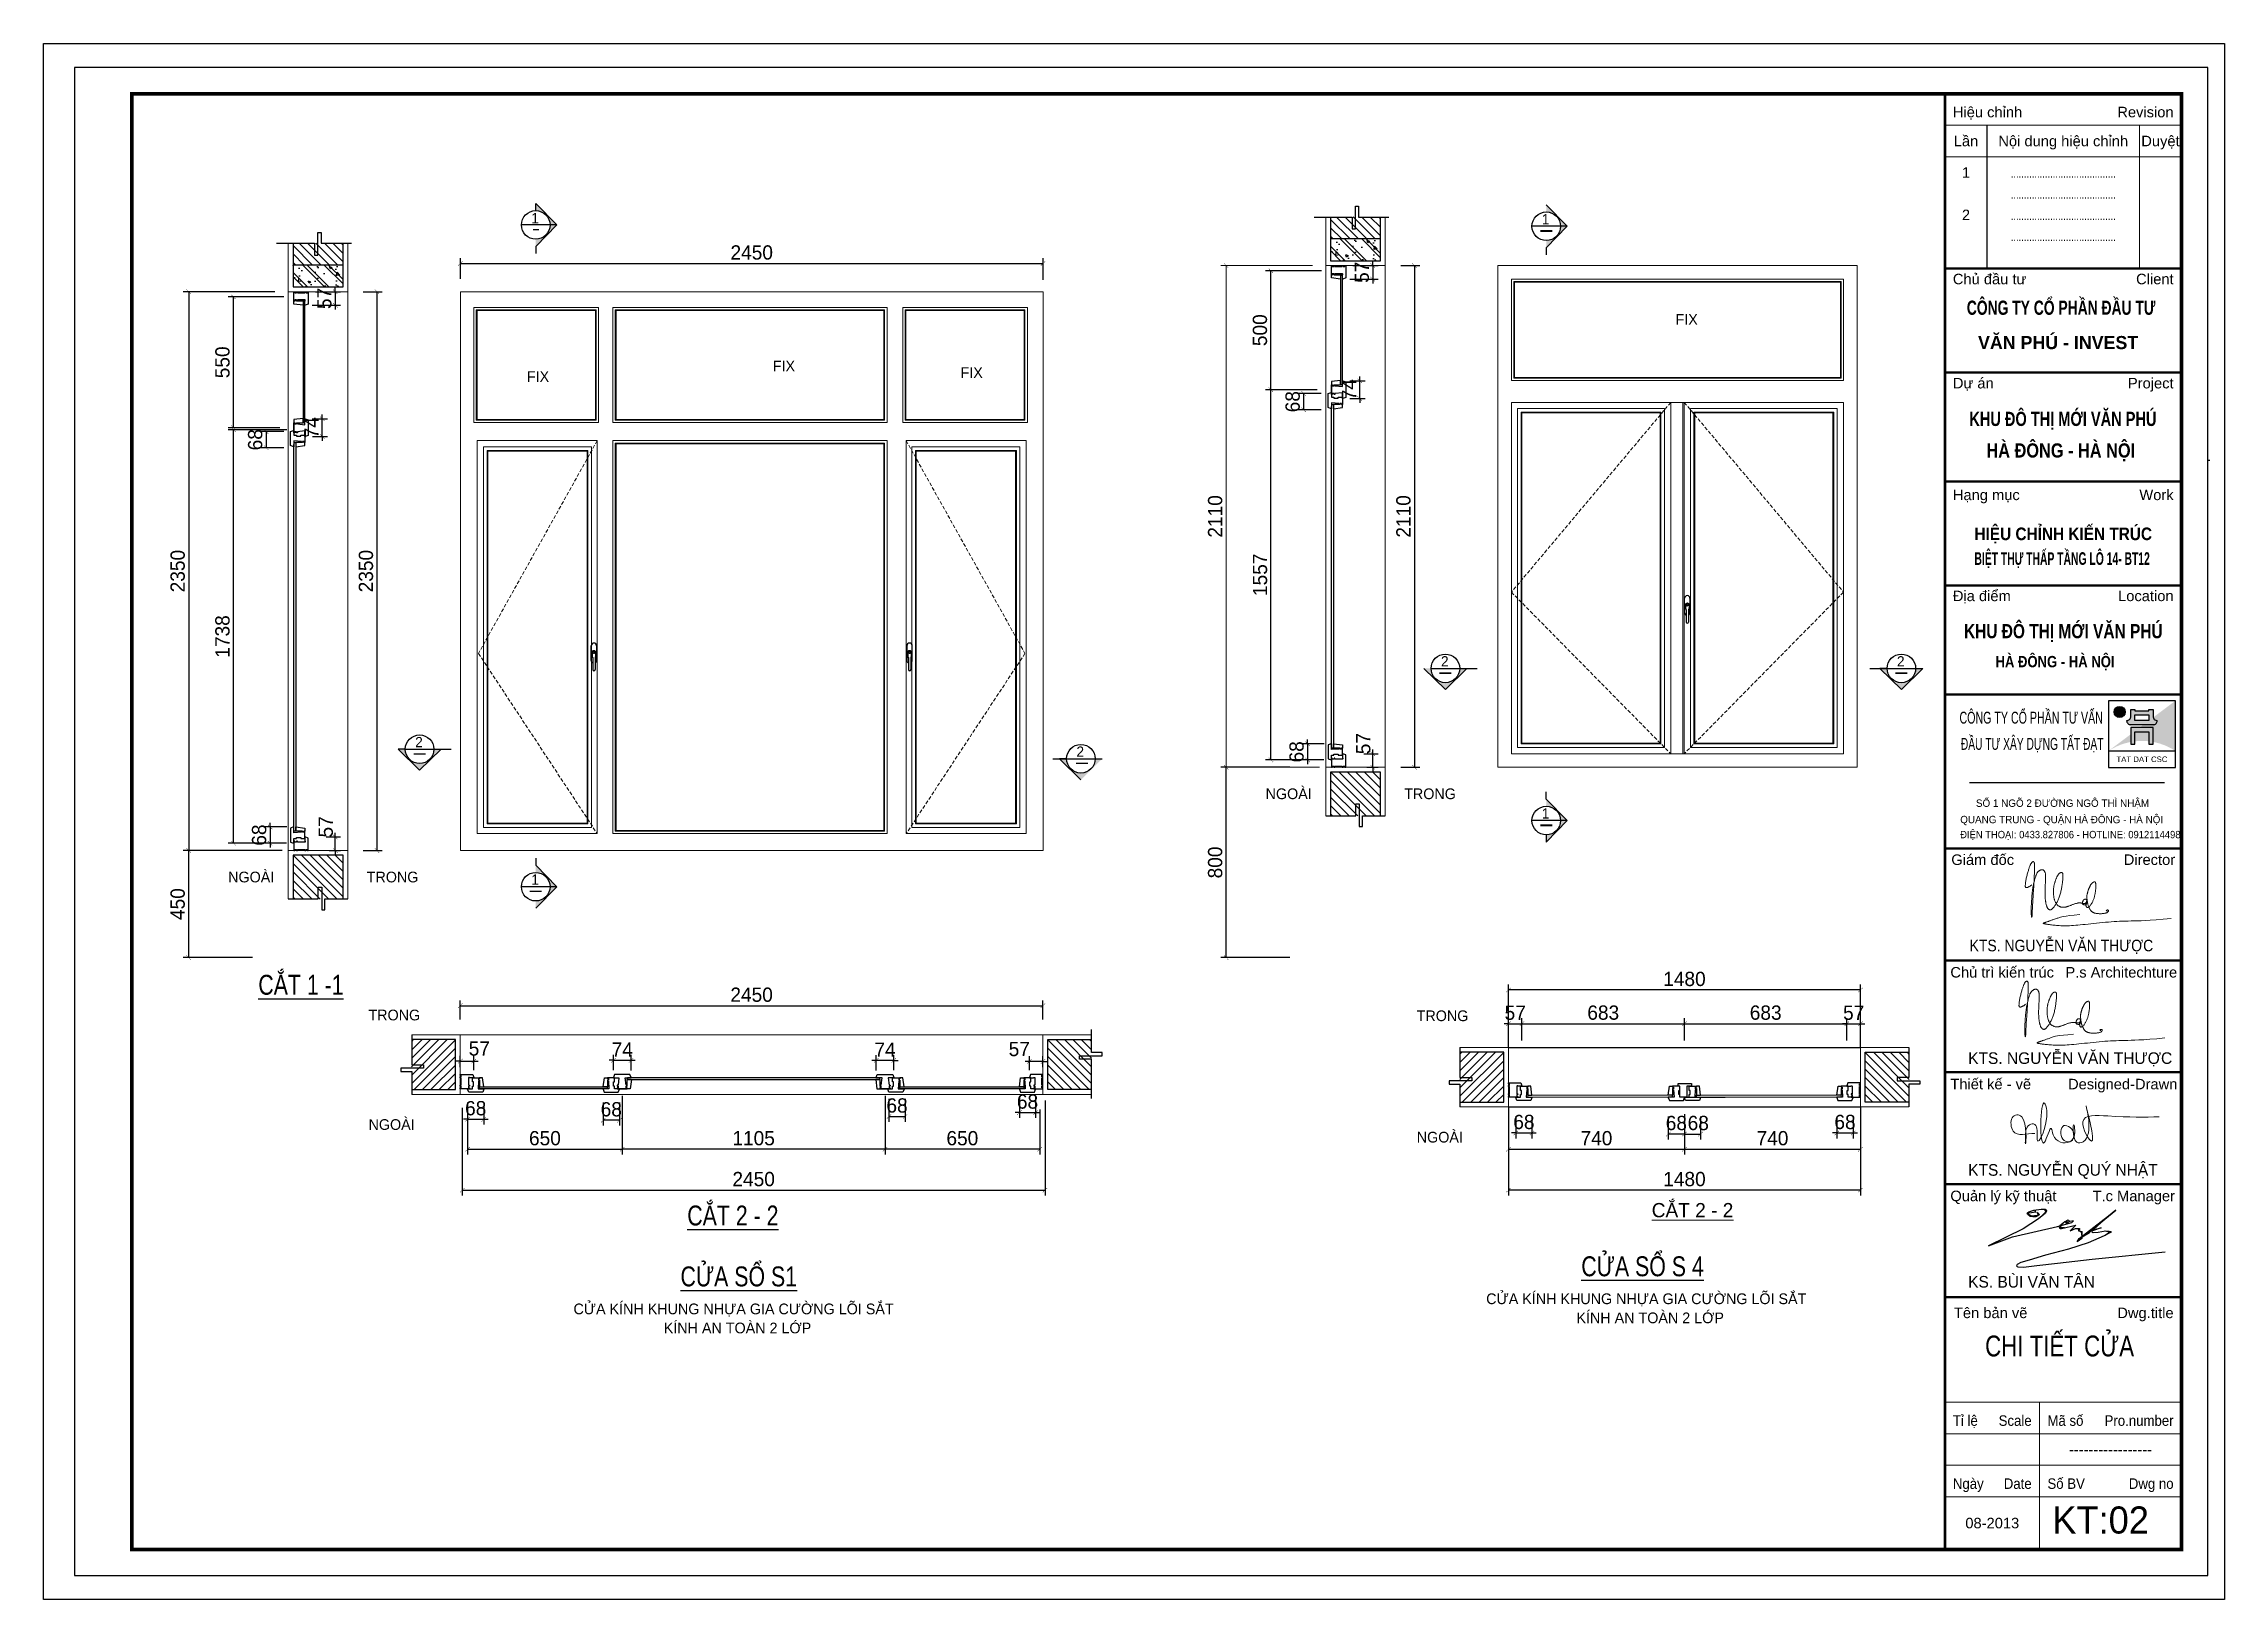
# Model space of a CAD drawing. Header units: millimetres. Extents: x -34806 to 662668, y 63228 to 99452.
# Drawn here: x 583520 to 592688, y 78156 to 84697 of the extents above; entities that cross this region are included whole.
import ezdxf
from ezdxf.enums import TextEntityAlignment as Align

# ---------------------------------------------------------------- set-up
doc = ezdxf.new("R2010")
doc.units = ezdxf.units.MM
doc.header["$LTSCALE"] = 200
doc.header["$MEASUREMENT"] = 0
doc.header["$PDMODE"] = 3
doc.header["$PDSIZE"] = 50
doc.linetypes.add('DASHED2', pattern=[0.375, 0.25, -0.125])
doc.layers.get('0').update_dxf_attribs({"color": 95, "linetype": 'CONTINUOUS'})
doc.layers.get('DEFPOINTS').update_dxf_attribs({"linetype": 'CONTINUOUS'})
for name, color, linetype, lineweight in [('21', 7, 'CONTINUOUS', 20), ('co', 8, 'DASHED2', 13), ('hacth', 251, 'CONTINUOUS', 13), ('hatch', 251, 'CONTINUOUS', 5), ('kt', 136, 'CONTINUOUS', 25), ('Text - khung ten', 253, 'CONTINUOUS', 13)]:
    doc.layers.add(name, color=color, linetype=linetype, lineweight=lineweight)
for name, color, linetype in [('4', 4, 'CONTINUOUS'), ('8', 1, 'CONTINUOUS'), ('COT', 2, 'CONTINUOUS'), ('DIM', 1, 'CONTINUOUS'), ('KHUNGTEN', 7, 'CONTINUOUS'), ('Net_Thay', 7, 'CONTINUOUS'), ('NETMANH', 127, 'CONTINUOUS'), ('TEXT', 7, 'CONTINUOUS'), ('TEXT2', 6, 'CONTINUOUS'), ('TH', 4, 'CONTINUOUS'), ('TPTA-Concrete', 7, 'CONTINUOUS'), ('TUONG', 2, 'CONTINUOUS'), ('wood', 254, 'CONTINUOUS')]:
    doc.layers.add(name, color=color, linetype=linetype)
doc.styles.add('.VnArial', font='VNARIAL.ttf')
doc.styles.add('@hai text dim', font='VHAVAN.ttf')
doc.styles.add('Aria H B iso', font='VHARIALB.ttf')
doc.styles.add('Arial iso', font='VNARIAL.ttf')
doc.styles.add('Arial N  iso', font='VNARIALN.ttf')
doc.styles.add('NHO', font='VNCC-RMS.SHX', dxfattribs={"width": 0.8})
doc.styles.add('STYLE2', font='VHHELS.ttf')
doc.styles.add('TEXT1', font='VHARIAL.ttf', dxfattribs={"width": 0.85, "height": 200})
doc.styles.add('VNCC-COM', font='VHAVAN.ttf', dxfattribs={"width": 0.8})
doc.styles.add('VNCC-SIM', font='VHAVAN.ttf', dxfattribs={"width": 0.85})
doc.dimstyles.new('DIM10', dxfattribs={"dimscale": 15, "dimtxt": 4, "dimasz": 1.2, "dimexe": 1.5, "dimexo": 2, "dimgap": 1, "dimtad": 1, "dimdec": 0, "dimzin": 0, "dimdsep": 46, "dimtxsty": '@hai text dim', "dimblk": 'ARCHTICK', "dimcen": 0.09, "dimclrd": 8, "dimclre": 8, "dimclrt": 7, "dimadec": 0, "dimazin": 0, "dimtfac": 0.25, "dimtdec": 0, "dimtix": 1, "dimtmove": 1, "dimatfit": 0, "dimldrblk": 'NONE', "dimfxl": 1, "dimtolj": 1, "dimtzin": 0, "dimlwd": -1, "dimlwe": -1, "dimarcsym": 0})

msp = doc.modelspace()

# ---------------------------------------------------------------- texts
at = {"layer": '4', "style": '@hai text dim'}
for p in [(589818.6, 83937.1), (589818.6, 81438.5)]:
    msp.add_text('1', height=43.2, dxfattribs=at).set_placement(p)
at = {"layer": 'TEXT'}
for s, height, style, p in [('fix', 45, 'VNCC-SIM', (590380.8, 83514.8)), ('fix', 45, 'VNCC-SIM', (586585.4, 83319)), ('fix', 45, 'VNCC-SIM', (585551.5, 83274.7)), ('fix', 45, 'VNCC-SIM', (587374.7, 83291.2)), ('ngoµi', 45, 'VNCC-SIM', (588657.4, 81520.3)), ('Trong', 45, 'VNCC-SIM', (589240, 81520.3)), ('ngoµi', 45, 'VNCC-SIM', (584295.5, 81170.3)), ('Trong', 45, 'VNCC-SIM', (584878.1, 81170.3)), ('Trong', 45, 'VNCC-SIM', (584885.5, 80590.1)), ('Trong', 45, 'VNCC-SIM', (589292.5, 80586.9)), ('ngoµi', 45, 'VNCC-SIM', (584885.8, 80129.6)), ('ngoµi', 45, 'VNCC-SIM', (589292.8, 80076.5)), ('cöa kÝnh khung nhùa gia c\xadêng lâi s¾t', 45, 'VNCC-SIM', (585747.5, 79354.4)), ('cöa kÝnh khung nhùa gia c\xadêng lâi s¾t', 45, 'VNCC-SIM', (589584.8, 79397)), ('kÝnh an toµn 2 líp', 45, 'VNCC-SIM', (586127, 79274.2)), ('kÝnh an toµn 2 líp', 45, 'VNCC-SIM', (589964.3, 79316.8)), ('kt:02', 114.02, 'STYLE2', (591964.5, 78432.3))]:
    msp.add_text(s, height=height, dxfattribs=dict(at, style=style)).set_placement(p)
at = {"layer": 'TEXT', "style": 'VNCC-COM', "width": 0.8}
for s, height, p in [('%%UC¾t 1 -1', 83.807, (584422.3, 80697.8)), ('%%UC¾t 2 - 2', 83.807, (586225.8, 79727.7)), ('%%Ucöa Sæ S 4', 83.807, (589984.6, 79514.2)), ('%%Ucöa Sæ S1', 83.807, (586197.3, 79471.6)), ('chi tiÕt cöa', 87.557, (591682.4, 79177.2))]:
    msp.add_text(s, height=height, dxfattribs=at).set_placement(p)
at = {"layer": 'Text - khung ten', "style": '@hai text dim'}
for s, height, p in [('1', 43.2, (585569.9, 83941.6)), ('2', 43.2, (589394.6, 82078.1)), ('2', 43.2, (591311.6, 82078.1)), ('2', 43.2, (585081.7, 81738.5)), ('2', 43.2, (585081.7, 81738.5)), ('2', 43.2, (587861.9, 81698.5)), ('1', 43.2, (585569.9, 81160.3)), ('%%UC¾t 2 - 2', 60, (590280.6, 79762.1))]:
    msp.add_text(s, height=height, dxfattribs=at).set_placement(p)

# ---------------------------------------------------------------- blocks, each defined once
blk = doc.blocks.new('_ArchTick')
at = {"layer": 'DIM', "color": 150}
blk.add_lwpolyline([(0.5, 0.5, 0.133, 0, 0), (0, 0, 0, 0.133, 0), (-0.5, -0.5, 0.133, 0.133, 0)], format="xyseb", dxfattribs=at)
blk = doc.blocks.new('*D959')
at = {"color": 8}
for p, q in [((589678.3, 80477.2), (589678.3, 80740.5)), ((591158.3, 80718), (589678.3, 80718)), ((591158.3, 80477.2), (591158.3, 80740.5))]:
    blk.add_line(p, q, dxfattribs=at)
at = {"layer": 'DEFPOINTS', "color": 0}
for p in [(589678.3, 80718), (589678.3, 80447.2), (591158.3, 80447.2)]:
    blk.add_point(p, dxfattribs=at)
at = {"color": 8, "xscale": 18, "yscale": 18, "zscale": 18, "rotation": 180}
blk.add_blockref('_ArchTick', (589678.3, 80718), dxfattribs=at)
at = {"color": 8, "xscale": 18, "yscale": 18, "zscale": 18}
blk.add_blockref('_ArchTick', (591158.3, 80718), dxfattribs=at)
at = {"color": 7, "insert": (590418.3, 80764), "char_height": 60, "attachment_point": 5, "style": '@hai text dim'}
blk.add_mtext('\\A1;1480', dxfattribs=at)
blk = doc.blocks.new('_None')
blk = doc.blocks.new('*D960')
at = {"layer": '8', "color": 8}
for p, q in [((589709.3, 80187), (589709.3, 80094.1)), ((589777.3, 80186.4), (589777.3, 80094.1)), ((589709.3, 80116.6), (589691.3, 80116.6)), ((589709.3, 80116.6), (589777.3, 80116.6)), ((589777.3, 80116.6), (589795.3, 80116.6))]:
    blk.add_line(p, q, dxfattribs=at)
at = {"layer": 'DEFPOINTS', "color": 0}
for p in [(589709.3, 80217), (589777.3, 80216.4), (589777.3, 80116.6)]:
    blk.add_point(p, dxfattribs=at)
at = {"layer": '8', "color": 8, "xscale": 18, "yscale": 18, "zscale": 18}
blk.add_blockref('_ArchTick', (589709.3, 80116.6), dxfattribs=at)
at = {"layer": '8', "color": 8, "xscale": 18, "yscale": 18, "zscale": 18, "rotation": 180}
blk.add_blockref('_ArchTick', (589777.3, 80116.6), dxfattribs=at)
at = {"layer": '8', "color": 7, "insert": (589743.3, 80162.6), "char_height": 60, "attachment_point": 5, "style": '@hai text dim'}
blk.add_mtext('\\A1;68', dxfattribs=at)
blk = doc.blocks.new('*D961')
at = {"color": 8}
for p, q in [((591059.3, 80186.4), (591059.3, 80094.1)), ((591127.3, 80185.7), (591127.3, 80094.1)), ((591059.3, 80116.6), (591041.3, 80116.6)), ((591059.3, 80116.6), (591127.3, 80116.6)), ((591127.3, 80116.6), (591145.3, 80116.6))]:
    blk.add_line(p, q, dxfattribs=at)
at = {"layer": 'DEFPOINTS', "color": 0}
for p in [(591059.3, 80216.4), (591127.3, 80215.7), (591127.3, 80116.6)]:
    blk.add_point(p, dxfattribs=at)
at = {"color": 8, "xscale": 18, "yscale": 18, "zscale": 18}
blk.add_blockref('_ArchTick', (591059.3, 80116.6), dxfattribs=at)
at = {"color": 8, "xscale": 18, "yscale": 18, "zscale": 18, "rotation": 180}
blk.add_blockref('_ArchTick', (591127.3, 80116.6), dxfattribs=at)
at = {"color": 7, "insert": (591093.3, 80162.6), "char_height": 60, "attachment_point": 5, "style": '@hai text dim'}
blk.add_mtext('\\A1;68', dxfattribs=at)
blk = doc.blocks.new('*D962')
at = {"color": 8}
for p, q in [((589678.3, 80505.9), (589678.3, 80598.7)), ((589735.3, 80505.9), (589735.3, 80598.7)), ((589678.3, 80576.2), (589660.3, 80576.2)), ((589678.3, 80576.2), (589735.3, 80576.2)), ((589735.3, 80576.2), (589753.3, 80576.2))]:
    blk.add_line(p, q, dxfattribs=at)
at = {"layer": 'DEFPOINTS', "color": 0}
for p in [(589735.3, 80576.2), (589678.3, 80475.9), (589735.3, 80475.9)]:
    blk.add_point(p, dxfattribs=at)
at = {"color": 8, "xscale": 18, "yscale": 18, "zscale": 18}
blk.add_blockref('_ArchTick', (589678.3, 80576.2), dxfattribs=at)
at = {"color": 8, "xscale": 18, "yscale": 18, "zscale": 18, "rotation": 180}
blk.add_blockref('_ArchTick', (589735.3, 80576.2), dxfattribs=at)
at = {"color": 7, "insert": (589706.8, 80621.8), "char_height": 60, "attachment_point": 5, "style": '@hai text dim'}
blk.add_mtext('\\A1;57', dxfattribs=at)
blk = doc.blocks.new('*D963')
at = {"color": 8}
for p, q in [((591101.3, 80505.9), (591101.3, 80598.7)), ((591158.3, 80505.9), (591158.3, 80598.7)), ((591101.3, 80576.2), (591083.3, 80576.2)), ((591101.3, 80576.2), (591158.3, 80576.2)), ((591158.3, 80576.2), (591176.3, 80576.2))]:
    blk.add_line(p, q, dxfattribs=at)
at = {"layer": 'DEFPOINTS', "color": 0}
for p in [(591158.3, 80576.2), (591101.3, 80475.9), (591158.3, 80475.9)]:
    blk.add_point(p, dxfattribs=at)
at = {"color": 8, "xscale": 18, "yscale": 18, "zscale": 18}
blk.add_blockref('_ArchTick', (591101.3, 80576.2), dxfattribs=at)
at = {"color": 8, "xscale": 18, "yscale": 18, "zscale": 18, "rotation": 180}
blk.add_blockref('_ArchTick', (591158.3, 80576.2), dxfattribs=at)
at = {"color": 7, "insert": (591129.8, 80621.8), "char_height": 60, "attachment_point": 5, "style": '@hai text dim'}
blk.add_mtext('\\A1;57', dxfattribs=at)
blk = doc.blocks.new('*D964')
at = {"layer": '8', "color": 8}
for p, q in [((590350.3, 80186.4), (590350.3, 80089.6)), ((590418.3, 80186.4), (590418.3, 80089.6)), ((590418.3, 80112.1), (590350.3, 80112.1))]:
    blk.add_line(p, q, dxfattribs=at)
at = {"layer": 'DEFPOINTS', "color": 0}
for p in [(590350.3, 80216.4), (590418.3, 80216.4), (590350.3, 80112.1)]:
    blk.add_point(p, dxfattribs=at)
at = {"layer": '8', "color": 8, "xscale": 18, "yscale": 18, "zscale": 18, "rotation": 180}
blk.add_blockref('_ArchTick', (590350.3, 80112.1), dxfattribs=at)
at = {"layer": '8', "color": 8, "xscale": 18, "yscale": 18, "zscale": 18}
blk.add_blockref('_ArchTick', (590418.3, 80112.1), dxfattribs=at)
at = {"layer": '8', "color": 7, "insert": (590384.3, 80158.2), "char_height": 60, "attachment_point": 5, "style": '@hai text dim'}
blk.add_mtext('\\A1;68', dxfattribs=at)
blk = doc.blocks.new('*D965')
at = {"layer": '8', "color": 8}
for p, q in [((590418.3, 80186.4), (590418.3, 80089.6)), ((590486.3, 80186.4), (590486.3, 80089.6)), ((590418.3, 80112.1), (590486.3, 80112.1))]:
    blk.add_line(p, q, dxfattribs=at)
at = {"layer": 'DEFPOINTS', "color": 0}
for p in [(590418.3, 80216.4), (590486.3, 80216.4), (590486.3, 80112.1)]:
    blk.add_point(p, dxfattribs=at)
at = {"layer": '8', "color": 8, "xscale": 18, "yscale": 18, "zscale": 18, "rotation": 180}
blk.add_blockref('_ArchTick', (590418.3, 80112.1), dxfattribs=at)
at = {"layer": '8', "color": 8, "xscale": 18, "yscale": 18, "zscale": 18}
blk.add_blockref('_ArchTick', (590486.3, 80112.1), dxfattribs=at)
at = {"layer": '8', "color": 7, "insert": (590476.3, 80158.2), "char_height": 60, "attachment_point": 5, "style": '@hai text dim'}
blk.add_mtext('\\A1;68', dxfattribs=at)
blk = doc.blocks.new('*D966')
at = {"layer": '8', "color": 8}
for p, q in [((585271.3, 80594), (585271.3, 80674.2)), ((585271.3, 80651.7), (587721.3, 80651.7)), ((587721.3, 80594), (587721.3, 80674.2))]:
    blk.add_line(p, q, dxfattribs=at)
at = {"layer": 'DEFPOINTS', "color": 0}
for p in [(587721.3, 80651.7), (585271.3, 80564), (587721.3, 80564)]:
    blk.add_point(p, dxfattribs=at)
at = {"layer": '8', "color": 8, "xscale": 18, "yscale": 18, "zscale": 18, "rotation": 180}
blk.add_blockref('_ArchTick', (585271.3, 80651.7), dxfattribs=at)
at = {"layer": '8', "color": 8, "xscale": 18, "yscale": 18, "zscale": 18}
blk.add_blockref('_ArchTick', (587721.3, 80651.7), dxfattribs=at)
at = {"layer": '8', "color": 7, "insert": (586496.3, 80697.7), "char_height": 60, "attachment_point": 5, "style": '@hai text dim'}
blk.add_mtext('\\A1;2450', dxfattribs=at)
blk = doc.blocks.new('*D967')
at = {"layer": '8', "color": 8}
for p, q in [((585272, 83707.4), (585272, 83795.1)), ((585272, 83772.6), (587721.6, 83772.6)), ((587721.6, 83704.3), (587721.6, 83795.1))]:
    blk.add_line(p, q, dxfattribs=at)
at = {"layer": 'DEFPOINTS', "color": 0}
for p in [(587721.6, 83772.6), (585272, 83677.4), (587721.6, 83674.3)]:
    blk.add_point(p, dxfattribs=at)
at = {"layer": '8', "color": 8, "xscale": 18, "yscale": 18, "zscale": 18, "rotation": 180}
blk.add_blockref('_ArchTick', (585272, 83772.6), dxfattribs=at)
at = {"layer": '8', "color": 8, "xscale": 18, "yscale": 18, "zscale": 18}
blk.add_blockref('_ArchTick', (587721.6, 83772.6), dxfattribs=at)
at = {"layer": '8', "color": 7, "insert": (586496.8, 83818.6), "char_height": 60, "attachment_point": 5, "style": '@hai text dim'}
blk.add_mtext('\\A1;2450', dxfattribs=at)
blk = doc.blocks.new('*D968')
at = {"layer": '8', "color": 8}
for p, q in [((588759.6, 81654.2), (588468.9, 81654.2)), ((588491.4, 80853.8), (588491.4, 81654.2)), ((588759.6, 80853.8), (588468.9, 80853.8))]:
    blk.add_line(p, q, dxfattribs=at)
at = {"layer": 'DEFPOINTS', "color": 0}
for p in [(588491.4, 81654.2), (588789.6, 81654.2), (588789.6, 80853.8)]:
    blk.add_point(p, dxfattribs=at)
at = {"layer": '8', "color": 8, "xscale": 18, "yscale": 18, "zscale": 18}
for p, rotation in [((588491.4, 81654.2), 90), ((588491.4, 80853.8), 270)]:
    blk.add_blockref('_ArchTick', p, dxfattribs=dict(at, rotation=rotation))
at = {"layer": '8', "color": 7, "insert": (588445.4, 81254), "char_height": 60, "attachment_point": 5, "rotation": 90, "style": '@hai text dim'}
blk.add_mtext('\\A1;800', dxfattribs=at)
blk = doc.blocks.new('*D969')
at = {"layer": '8', "color": 8}
for p, q in [((587729.9, 80252.9), (587729.9, 79854)), ((585280, 80222.9), (585280, 79854)), ((585280, 79876.5), (587729.9, 79876.5))]:
    blk.add_line(p, q, dxfattribs=at)
at = {"layer": 'DEFPOINTS', "color": 0}
for p in [(585280, 80252.9), (587729.9, 80282.9), (587729.9, 79876.5)]:
    blk.add_point(p, dxfattribs=at)
at = {"layer": '8', "color": 8, "xscale": 18, "yscale": 18, "zscale": 18, "rotation": 180}
blk.add_blockref('_ArchTick', (585280, 79876.5), dxfattribs=at)
at = {"layer": '8', "color": 8, "xscale": 18, "yscale": 18, "zscale": 18}
blk.add_blockref('_ArchTick', (587729.9, 79876.5), dxfattribs=at)
at = {"layer": '8', "color": 7, "insert": (586504.9, 79922.5), "char_height": 60, "attachment_point": 5, "style": '@hai text dim'}
blk.add_mtext('\\A1;2450', dxfattribs=at)
blk = doc.blocks.new('*D970')
at = {"layer": '8', "color": 8}
for p, q in [((585302.3, 80244.8), (585302.3, 80151.9)), ((585370.3, 80244.2), (585370.3, 80151.9)), ((585302.3, 80174.4), (585284.3, 80174.4)), ((585302.3, 80174.4), (585370.3, 80174.4)), ((585370.3, 80174.4), (585388.3, 80174.4))]:
    blk.add_line(p, q, dxfattribs=at)
at = {"layer": 'DEFPOINTS', "color": 0}
for p in [(585302.3, 80274.8), (585370.3, 80274.2), (585370.3, 80174.4)]:
    blk.add_point(p, dxfattribs=at)
at = {"layer": '8', "color": 8, "xscale": 18, "yscale": 18, "zscale": 18}
blk.add_blockref('_ArchTick', (585302.3, 80174.4), dxfattribs=at)
at = {"layer": '8', "color": 8, "xscale": 18, "yscale": 18, "zscale": 18, "rotation": 180}
blk.add_blockref('_ArchTick', (585370.3, 80174.4), dxfattribs=at)
at = {"layer": '8', "color": 7, "insert": (585336.3, 80220.4), "char_height": 60, "attachment_point": 5, "style": '@hai text dim'}
blk.add_mtext('\\A1;68', dxfattribs=at)
blk = doc.blocks.new('*D1252')
at = {"color": 8}
for p, q in [((585271.3, 80418.8), (585253.3, 80418.8)), ((585271.3, 80392.8), (585271.3, 80441.3)), ((585271.3, 80418.8), (585328.3, 80418.8)), ((585328.3, 80380.1), (585328.3, 80441.3)), ((585328.3, 80418.8), (585346.3, 80418.8))]:
    blk.add_line(p, q, dxfattribs=at)
at = {"layer": 'DEFPOINTS', "color": 0}
for p in [(585328.3, 80418.8), (585271.3, 80362.8), (585328.3, 80350.1)]:
    blk.add_point(p, dxfattribs=at)
at = {"color": 8, "xscale": 18, "yscale": 18, "zscale": 18}
blk.add_blockref('_ArchTick', (585271.3, 80418.8), dxfattribs=at)
at = {"color": 8, "xscale": 18, "yscale": 18, "zscale": 18, "rotation": 180}
blk.add_blockref('_ArchTick', (585328.3, 80418.8), dxfattribs=at)
at = {"color": 7, "insert": (585351.5, 80471.6), "char_height": 60, "attachment_point": 5, "style": '@hai text dim'}
blk.add_mtext('\\A1;57', dxfattribs=at)
blk = doc.blocks.new('*D1253')
at = {"layer": '8', "color": 8}
for p, q in [((585915.3, 80422.1), (585897.3, 80422.1)), ((585915.3, 80380.1), (585915.3, 80444.6)), ((585915.3, 80422.1), (585989.3, 80422.1)), ((585989.3, 80379.5), (585989.3, 80444.6)), ((585989.3, 80422.1), (586007.3, 80422.1))]:
    blk.add_line(p, q, dxfattribs=at)
at = {"layer": 'DEFPOINTS', "color": 0}
for p in [(585989.3, 80422.1), (585915.3, 80350.1), (585989.3, 80349.5)]:
    blk.add_point(p, dxfattribs=at)
at = {"layer": '8', "color": 8, "xscale": 18, "yscale": 18, "zscale": 18}
blk.add_blockref('_ArchTick', (585915.3, 80422.1), dxfattribs=at)
at = {"layer": '8', "color": 8, "xscale": 18, "yscale": 18, "zscale": 18, "rotation": 180}
blk.add_blockref('_ArchTick', (585989.3, 80422.1), dxfattribs=at)
at = {"layer": '8', "color": 7, "insert": (585952.3, 80467.1), "char_height": 60, "attachment_point": 5, "style": '@hai text dim'}
blk.add_mtext('\\A1;74', dxfattribs=at)
blk = doc.blocks.new('*D971')
at = {"layer": '8', "color": 8}
for p, q in [((585872.3, 80244.2), (585872.3, 80147.4)), ((585940.3, 80244.2), (585940.3, 80147.4)), ((585940.3, 80169.9), (585872.3, 80169.9))]:
    blk.add_line(p, q, dxfattribs=at)
at = {"layer": 'DEFPOINTS', "color": 0}
for p in [(585872.3, 80274.2), (585940.3, 80274.2), (585872.3, 80169.9)]:
    blk.add_point(p, dxfattribs=at)
at = {"layer": '8', "color": 8, "xscale": 18, "yscale": 18, "zscale": 18, "rotation": 180}
blk.add_blockref('_ArchTick', (585872.3, 80169.9), dxfattribs=at)
at = {"layer": '8', "color": 8, "xscale": 18, "yscale": 18, "zscale": 18}
blk.add_blockref('_ArchTick', (585940.3, 80169.9), dxfattribs=at)
at = {"layer": '8', "color": 7, "insert": (585906.3, 80215.9), "char_height": 60, "attachment_point": 5, "style": '@hai text dim'}
blk.add_mtext('\\A1;68', dxfattribs=at)
blk = doc.blocks.new('*D1254')
at = {"color": 8}
for p, q in [((587622.3, 80272.1), (587622.3, 80179.9)), ((587690.3, 80271.5), (587690.3, 80179.9)), ((587622.3, 80202.4), (587604.3, 80202.4)), ((587622.3, 80202.4), (587690.3, 80202.4)), ((587690.3, 80202.4), (587708.3, 80202.4))]:
    blk.add_line(p, q, dxfattribs=at)
at = {"layer": 'DEFPOINTS', "color": 0}
for p in [(587622.3, 80302.1), (587690.3, 80301.5), (587690.3, 80202.4)]:
    blk.add_point(p, dxfattribs=at)
at = {"color": 8, "xscale": 18, "yscale": 18, "zscale": 18}
blk.add_blockref('_ArchTick', (587622.3, 80202.4), dxfattribs=at)
at = {"color": 8, "xscale": 18, "yscale": 18, "zscale": 18, "rotation": 180}
blk.add_blockref('_ArchTick', (587690.3, 80202.4), dxfattribs=at)
at = {"color": 7, "insert": (587656.3, 80248.4), "char_height": 60, "attachment_point": 5, "style": '@hai text dim'}
blk.add_mtext('\\A1;68', dxfattribs=at)
blk = doc.blocks.new('*D1255')
at = {"layer": '8', "color": 8}
for p, q in [((587020.3, 80421.9), (587002.3, 80421.9)), ((587020.3, 80379.5), (587020.3, 80444.4)), ((587094.3, 80421.9), (587020.3, 80421.9)), ((587094.3, 80380.1), (587094.3, 80444.4)), ((587094.3, 80421.9), (587112.3, 80421.9))]:
    blk.add_line(p, q, dxfattribs=at)
at = {"layer": 'DEFPOINTS', "color": 0}
for p in [(587020.3, 80421.9), (587020.3, 80349.5), (587094.3, 80350.1)]:
    blk.add_point(p, dxfattribs=at)
at = {"layer": '8', "color": 8, "xscale": 18, "yscale": 18, "zscale": 18}
blk.add_blockref('_ArchTick', (587020.3, 80421.9), dxfattribs=at)
at = {"layer": '8', "color": 8, "xscale": 18, "yscale": 18, "zscale": 18, "rotation": 180}
blk.add_blockref('_ArchTick', (587094.3, 80421.9), dxfattribs=at)
at = {"layer": '8', "color": 7, "insert": (587057.3, 80466.9), "char_height": 60, "attachment_point": 5, "style": '@hai text dim'}
blk.add_mtext('\\A1;74', dxfattribs=at)
blk = doc.blocks.new('*D972')
at = {"layer": '8', "color": 8}
for p, q in [((587073.8, 80260.2), (587073.8, 80163.4)), ((587141.8, 80260.2), (587141.8, 80163.4)), ((587073.8, 80185.9), (587141.8, 80185.9))]:
    blk.add_line(p, q, dxfattribs=at)
at = {"layer": 'DEFPOINTS', "color": 0}
for p in [(587073.8, 80290.2), (587141.8, 80290.2), (587141.8, 80185.9)]:
    blk.add_point(p, dxfattribs=at)
at = {"layer": '8', "color": 8, "xscale": 18, "yscale": 18, "zscale": 18, "rotation": 180}
blk.add_blockref('_ArchTick', (587073.8, 80185.9), dxfattribs=at)
at = {"layer": '8', "color": 8, "xscale": 18, "yscale": 18, "zscale": 18}
blk.add_blockref('_ArchTick', (587141.8, 80185.9), dxfattribs=at)
at = {"layer": '8', "color": 7, "insert": (587107.8, 80231.9), "char_height": 60, "attachment_point": 5, "style": '@hai text dim'}
blk.add_mtext('\\A1;68', dxfattribs=at)
blk = doc.blocks.new('*D973')
at = {"color": 8}
for p, q in [((587664.3, 80417.6), (587646.3, 80417.6)), ((587664.3, 80380.1), (587664.3, 80440.1)), ((587721.3, 80417.6), (587664.3, 80417.6)), ((587721.3, 80392.8), (587721.3, 80440.1)), ((587721.3, 80417.6), (587739.3, 80417.6))]:
    blk.add_line(p, q, dxfattribs=at)
at = {"layer": 'DEFPOINTS', "color": 0}
for p in [(587664.3, 80417.6), (587664.3, 80350.1), (587721.3, 80362.8)]:
    blk.add_point(p, dxfattribs=at)
at = {"color": 8, "xscale": 18, "yscale": 18, "zscale": 18}
blk.add_blockref('_ArchTick', (587664.3, 80417.6), dxfattribs=at)
at = {"color": 8, "xscale": 18, "yscale": 18, "zscale": 18, "rotation": 180}
blk.add_blockref('_ArchTick', (587721.3, 80417.6), dxfattribs=at)
at = {"color": 7, "insert": (587621.7, 80469.3), "char_height": 60, "attachment_point": 5, "style": '@hai text dim'}
blk.add_mtext('\\A1;57', dxfattribs=at)
blk = doc.blocks.new('*D974')
at = {"layer": '8', "color": 8}
for p, q in [((585952.3, 80272.8), (585952.3, 80025.9)), ((585302.3, 80214.8), (585302.3, 80025.9)), ((585302.3, 80048.4), (585952.3, 80048.4))]:
    blk.add_line(p, q, dxfattribs=at)
at = {"layer": 'DEFPOINTS', "color": 0}
for p in [(585302.3, 80244.8), (585952.3, 80302.8), (585952.3, 80048.4)]:
    blk.add_point(p, dxfattribs=at)
at = {"layer": '8', "color": 8, "xscale": 18, "yscale": 18, "zscale": 18, "rotation": 180}
blk.add_blockref('_ArchTick', (585302.3, 80048.4), dxfattribs=at)
at = {"layer": '8', "color": 8, "xscale": 18, "yscale": 18, "zscale": 18}
blk.add_blockref('_ArchTick', (585952.3, 80048.4), dxfattribs=at)
at = {"layer": '8', "color": 7, "insert": (585627.3, 80094.4), "char_height": 60, "attachment_point": 5, "style": '@hai text dim'}
blk.add_mtext('\\A1;650', dxfattribs=at)
blk = doc.blocks.new('*D975')
at = {"layer": '8', "color": 8}
for p, q in [((587057.3, 80272.8), (587057.3, 80025.9)), ((587707.6, 80214.8), (587707.6, 80025.9)), ((587707.6, 80048.4), (587057.3, 80048.4))]:
    blk.add_line(p, q, dxfattribs=at)
at = {"layer": 'DEFPOINTS', "color": 0}
for p in [(587057.3, 80302.8), (587707.6, 80244.8), (587057.3, 80048.4)]:
    blk.add_point(p, dxfattribs=at)
at = {"layer": '8', "color": 8, "xscale": 18, "yscale": 18, "zscale": 18, "rotation": 180}
blk.add_blockref('_ArchTick', (587057.3, 80048.4), dxfattribs=at)
at = {"layer": '8', "color": 8, "xscale": 18, "yscale": 18, "zscale": 18}
blk.add_blockref('_ArchTick', (587707.6, 80048.4), dxfattribs=at)
at = {"layer": '8', "color": 7, "insert": (587382.4, 80094.4), "char_height": 60, "attachment_point": 5, "style": '@hai text dim'}
blk.add_mtext('\\A1;650', dxfattribs=at)
blk = doc.blocks.new('*D976')
at = {"layer": '8', "color": 8}
for p, q in [((585952.3, 80272.8), (585952.3, 80025.9)), ((587057.3, 80242.8), (587057.3, 80025.9)), ((587057.3, 80048.4), (585952.3, 80048.4))]:
    blk.add_line(p, q, dxfattribs=at)
at = {"layer": 'DEFPOINTS', "color": 0}
for p in [(585952.3, 80302.8), (587057.3, 80272.8), (585952.3, 80048.4)]:
    blk.add_point(p, dxfattribs=at)
at = {"layer": '8', "color": 8, "xscale": 18, "yscale": 18, "zscale": 18, "rotation": 180}
blk.add_blockref('_ArchTick', (585952.3, 80048.4), dxfattribs=at)
at = {"layer": '8', "color": 8, "xscale": 18, "yscale": 18, "zscale": 18}
blk.add_blockref('_ArchTick', (587057.3, 80048.4), dxfattribs=at)
at = {"layer": '8', "color": 7, "insert": (586504.8, 80094.4), "char_height": 60, "attachment_point": 5, "style": '@hai text dim'}
blk.add_mtext('\\A1;1105', dxfattribs=at)
blk = doc.blocks.new('*D977')
at = {"layer": '8', "color": 8}
for p, q in [((589225.3, 83764), (589305.5, 83764)), ((589283, 83764), (589283, 81654.1)), ((589225.3, 81654.1), (589305.5, 81654.1))]:
    blk.add_line(p, q, dxfattribs=at)
at = {"layer": 'DEFPOINTS', "color": 0}
for p in [(589195.3, 83764), (589195.3, 81654.1), (589283, 81654.1)]:
    blk.add_point(p, dxfattribs=at)
at = {"layer": '8', "color": 8, "xscale": 18, "yscale": 18, "zscale": 18}
for p, rotation in [((589283, 83764), 90), ((589283, 81654.1), 270)]:
    blk.add_blockref('_ArchTick', p, dxfattribs=dict(at, rotation=rotation))
at = {"layer": '8', "color": 7, "insert": (589237, 82709.1), "char_height": 60, "attachment_point": 5, "rotation": 90, "style": '@hai text dim'}
blk.add_mtext('\\A1;2110', dxfattribs=at)
blk = doc.blocks.new('*D978')
at = {"layer": 'DEFPOINTS', "color": 0}
for p in [(588884.3, 83764), (588491.4, 81654.2), (588914.3, 81654.2)]:
    blk.add_point(p, dxfattribs=at)
at = {"layer": 'hatch', "color": 8}
for p, q in [((588854.3, 83764), (588468.9, 83764)), ((588491.4, 83764), (588491.4, 81654.2)), ((588884.3, 81654.2), (588468.9, 81654.2))]:
    blk.add_line(p, q, dxfattribs=at)
at = {"layer": 'hatch', "color": 8, "xscale": 18, "yscale": 18, "zscale": 18}
for p, rotation in [((588491.4, 83764), 90), ((588491.4, 81654.2), 270)]:
    blk.add_blockref('_ArchTick', p, dxfattribs=dict(at, rotation=rotation))
at = {"layer": 'hatch', "color": 7, "insert": (588445.4, 82709.1), "char_height": 60, "attachment_point": 5, "rotation": 90, "style": '@hai text dim'}
blk.add_mtext('\\A1;2110', dxfattribs=at)
blk = doc.blocks.new('*D1256')
at = {"color": 8}
for p, q in [((588903.5, 81753.2), (588811.2, 81753.2)), ((588833.7, 81753.2), (588833.7, 81771.2)), ((588833.7, 81753.2), (588833.7, 81685.2)), ((588902.8, 81685.2), (588811.2, 81685.2)), ((588833.7, 81685.2), (588833.7, 81667.2))]:
    blk.add_line(p, q, dxfattribs=at)
at = {"layer": 'DEFPOINTS', "color": 0}
for p in [(588933.5, 81753.2), (588833.7, 81685.2), (588932.8, 81685.2)]:
    blk.add_point(p, dxfattribs=at)
at = {"color": 8, "xscale": 18, "yscale": 18, "zscale": 18}
for p, rotation in [((588833.7, 81753.2), 270), ((588833.7, 81685.2), 90)]:
    blk.add_blockref('_ArchTick', p, dxfattribs=dict(at, rotation=rotation))
at = {"color": 7, "insert": (588787.7, 81719.2), "char_height": 60, "attachment_point": 5, "rotation": 90, "style": '@hai text dim'}
blk.add_mtext('\\A1;68', dxfattribs=at)
blk = doc.blocks.new('*D1257')
at = {"layer": '8', "color": 8}
for p, q in [((589010.8, 83279), (589075.8, 83279)), ((589053.3, 83279), (589053.3, 83297)), ((589053.3, 83205), (589053.3, 83279)), ((589011.5, 83205), (589075.8, 83205)), ((589053.3, 83205), (589053.3, 83187))]:
    blk.add_line(p, q, dxfattribs=at)
at = {"layer": 'DEFPOINTS', "color": 0}
for p in [(588980.8, 83279), (589053.3, 83279), (588981.5, 83205)]:
    blk.add_point(p, dxfattribs=at)
at = {"layer": '8', "color": 8, "xscale": 18, "yscale": 18, "zscale": 18}
for p, rotation in [((589053.3, 83279), 270), ((589053.3, 83205), 90)]:
    blk.add_blockref('_ArchTick', p, dxfattribs=dict(at, rotation=rotation))
at = {"layer": '8', "color": 7, "insert": (589008.3, 83242), "char_height": 60, "attachment_point": 5, "rotation": 90, "style": '@hai text dim'}
blk.add_mtext('\\A1;74', dxfattribs=at)
blk = doc.blocks.new('*D979')
at = {"layer": '8', "color": 8}
for p, q in [((588891.5, 83225.5), (588794.8, 83225.5)), ((588817.3, 83225.5), (588817.3, 83157.5)), ((588891.5, 83157.5), (588794.8, 83157.5))]:
    blk.add_line(p, q, dxfattribs=at)
at = {"layer": 'DEFPOINTS', "color": 0}
for p in [(588921.5, 83225.5), (588817.3, 83157.5), (588921.5, 83157.5)]:
    blk.add_point(p, dxfattribs=at)
at = {"layer": '8', "color": 8, "xscale": 18, "yscale": 18, "zscale": 18}
for p, rotation in [((588817.3, 83225.5), 90), ((588817.3, 83157.5), 270)]:
    blk.add_blockref('_ArchTick', p, dxfattribs=dict(at, rotation=rotation))
at = {"layer": '8', "color": 7, "insert": (588771.2, 83191.5), "char_height": 60, "attachment_point": 5, "rotation": 90, "style": '@hai text dim'}
blk.add_mtext('\\A1;68', dxfattribs=at)
blk = doc.blocks.new('*D980')
at = {"color": 8}
for p, q in [((589070.1, 81711.2), (589130.1, 81711.2)), ((589107.6, 81711.2), (589107.6, 81729.2)), ((589107.6, 81654.2), (589107.6, 81711.2)), ((589082.8, 81654.2), (589130.1, 81654.2)), ((589107.6, 81654.2), (589107.6, 81636.2))]:
    blk.add_line(p, q, dxfattribs=at)
at = {"layer": 'DEFPOINTS', "color": 0}
for p in [(589040.1, 81711.2), (589107.6, 81711.2), (589052.8, 81654.2)]:
    blk.add_point(p, dxfattribs=at)
at = {"color": 8, "xscale": 18, "yscale": 18, "zscale": 18}
for p, rotation in [((589107.6, 81711.2), 270), ((589107.6, 81654.2), 90)]:
    blk.add_blockref('_ArchTick', p, dxfattribs=dict(at, rotation=rotation))
at = {"color": 7, "insert": (589068.1, 81753.8), "char_height": 60, "attachment_point": 5, "rotation": 90, "style": '@hai text dim'}
blk.add_mtext('\\A1;57', dxfattribs=at)
blk = doc.blocks.new('*D981')
at = {"layer": '8', "color": 8}
for p, q in [((588874.2, 83242), (588657.2, 83242)), ((588679.7, 81685.2), (588679.7, 83242)), ((588846.2, 81685.2), (588657.2, 81685.2))]:
    blk.add_line(p, q, dxfattribs=at)
at = {"layer": 'DEFPOINTS', "color": 0}
for p in [(588679.7, 83242), (588904.2, 83242), (588876.2, 81685.2)]:
    blk.add_point(p, dxfattribs=at)
at = {"layer": '8', "color": 8, "xscale": 18, "yscale": 18, "zscale": 18}
for p, rotation in [((588679.7, 83242), 90), ((588679.7, 81685.2), 270)]:
    blk.add_blockref('_ArchTick', p, dxfattribs=dict(at, rotation=rotation))
at = {"layer": '8', "color": 7, "insert": (588634.2, 82463.6), "char_height": 60, "attachment_point": 5, "rotation": 90, "style": '@hai text dim'}
blk.add_mtext('\\A1;1557', dxfattribs=at)
blk = doc.blocks.new('*D982')
at = {"layer": '8', "color": 8}
for p, q in [((588891.8, 83742), (588657.2, 83742)), ((588679.7, 83242), (588679.7, 83742)), ((588874.2, 83242), (588657.2, 83242))]:
    blk.add_line(p, q, dxfattribs=at)
at = {"layer": 'DEFPOINTS', "color": 0}
for p in [(588679.7, 83742), (588921.8, 83742), (588904.2, 83242)]:
    blk.add_point(p, dxfattribs=at)
at = {"layer": '8', "color": 8, "xscale": 18, "yscale": 18, "zscale": 18}
for p, rotation in [((588679.7, 83742), 90), ((588679.7, 83242), 270)]:
    blk.add_blockref('_ArchTick', p, dxfattribs=dict(at, rotation=rotation))
at = {"layer": '8', "color": 7, "insert": (588633.7, 83492), "char_height": 60, "attachment_point": 5, "rotation": 90, "style": '@hai text dim'}
blk.add_mtext('\\A1;500', dxfattribs=at)
blk = doc.blocks.new('*D983')
at = {"layer": '8', "color": 8}
for p, q in [((589024.2, 83764), (589130.3, 83764)), ((589107.8, 83764), (589107.8, 83782)), ((589107.8, 83764), (589107.8, 83707)), ((589010.8, 83707), (589130.3, 83707)), ((589107.8, 83707), (589107.8, 83689))]:
    blk.add_line(p, q, dxfattribs=at)
at = {"layer": 'DEFPOINTS', "color": 0}
for p in [(588994.2, 83764), (588980.8, 83707), (589107.8, 83707)]:
    blk.add_point(p, dxfattribs=at)
at = {"layer": '8', "color": 8, "xscale": 18, "yscale": 18, "zscale": 18}
for p, rotation in [((589107.8, 83764), 270), ((589107.8, 83707), 90)]:
    blk.add_blockref('_ArchTick', p, dxfattribs=dict(at, rotation=rotation))
at = {"layer": '8', "color": 7, "insert": (589062.2, 83735.5), "char_height": 60, "attachment_point": 5, "rotation": 90, "style": '@hai text dim'}
blk.add_mtext('\\A1;57', dxfattribs=at)
blk = doc.blocks.new('*D1002')
at = {"color": 8}
for p, q in [((589735.3, 80505.9), (589735.3, 80598.7)), ((590418.3, 80505.9), (590418.3, 80598.7)), ((589735.3, 80576.2), (590418.3, 80576.2))]:
    blk.add_line(p, q, dxfattribs=at)
at = {"layer": 'DEFPOINTS', "color": 0}
for p in [(590418.3, 80576.2), (589735.3, 80475.9), (590418.3, 80475.9)]:
    blk.add_point(p, dxfattribs=at)
at = {"color": 8, "xscale": 18, "yscale": 18, "zscale": 18, "rotation": 180}
blk.add_blockref('_ArchTick', (589735.3, 80576.2), dxfattribs=at)
at = {"color": 8, "xscale": 18, "yscale": 18, "zscale": 18}
blk.add_blockref('_ArchTick', (590418.3, 80576.2), dxfattribs=at)
at = {"color": 7, "insert": (590076.8, 80622.3), "char_height": 60, "attachment_point": 5, "style": '@hai text dim'}
blk.add_mtext('\\A1;683', dxfattribs=at)
blk = doc.blocks.new('*D1003')
at = {"color": 8}
for p, q in [((590418.3, 80505.9), (590418.3, 80598.7)), ((591101.3, 80505.9), (591101.3, 80598.7)), ((590418.3, 80576.2), (591101.3, 80576.2))]:
    blk.add_line(p, q, dxfattribs=at)
at = {"layer": 'DEFPOINTS', "color": 0}
for p in [(591101.3, 80576.2), (590418.3, 80475.9), (591101.3, 80475.9)]:
    blk.add_point(p, dxfattribs=at)
at = {"color": 8, "xscale": 18, "yscale": 18, "zscale": 18, "rotation": 180}
blk.add_blockref('_ArchTick', (590418.3, 80576.2), dxfattribs=at)
at = {"color": 8, "xscale": 18, "yscale": 18, "zscale": 18}
blk.add_blockref('_ArchTick', (591101.3, 80576.2), dxfattribs=at)
at = {"color": 7, "insert": (590759.8, 80622.3), "char_height": 60, "attachment_point": 5, "style": '@hai text dim'}
blk.add_mtext('\\A1;683', dxfattribs=at)
blk = doc.blocks.new('*D1006')
at = {"layer": '8', "color": 8}
for p, q in [((584397.7, 81304.2), (584107, 81304.2)), ((584129.5, 80853.8), (584129.5, 81304.2)), ((584397.7, 80853.8), (584107, 80853.8))]:
    blk.add_line(p, q, dxfattribs=at)
at = {"layer": 'DEFPOINTS', "color": 0}
for p in [(584129.5, 81304.2), (584427.7, 81304.2), (584427.7, 80853.8)]:
    blk.add_point(p, dxfattribs=at)
at = {"layer": '8', "color": 8, "xscale": 18, "yscale": 18, "zscale": 18}
for p, rotation in [((584129.5, 81304.2), 90), ((584129.5, 80853.8), 270)]:
    blk.add_blockref('_ArchTick', p, dxfattribs=dict(at, rotation=rotation))
at = {"layer": '8', "color": 7, "insert": (584083.5, 81079), "char_height": 60, "attachment_point": 5, "rotation": 90, "style": '@hai text dim'}
blk.add_mtext('\\A1;450', dxfattribs=at)
blk = doc.blocks.new('*D1007')
at = {"layer": '8', "color": 8}
for p, q in [((584863.4, 83654), (584943.6, 83654)), ((584921.1, 83654), (584921.1, 81304.1)), ((584863.4, 81304.1), (584943.6, 81304.1))]:
    blk.add_line(p, q, dxfattribs=at)
at = {"layer": 'DEFPOINTS', "color": 0}
for p in [(584833.4, 83654), (584833.4, 81304.1), (584921.1, 81304.1)]:
    blk.add_point(p, dxfattribs=at)
at = {"layer": '8', "color": 8, "xscale": 18, "yscale": 18, "zscale": 18}
for p, rotation in [((584921.1, 83654), 90), ((584921.1, 81304.1), 270)]:
    blk.add_blockref('_ArchTick', p, dxfattribs=dict(at, rotation=rotation))
at = {"layer": '8', "color": 7, "insert": (584875.1, 82479.1), "char_height": 60, "attachment_point": 5, "rotation": 90, "style": '@hai text dim'}
blk.add_mtext('\\A1;2350', dxfattribs=at)
blk = doc.blocks.new('*D1008')
at = {"layer": '8', "color": 8}
for p, q in [((584492.3, 83654), (584107, 83654)), ((584129.5, 83654), (584129.5, 81304.2)), ((584522.3, 81304.2), (584107, 81304.2))]:
    blk.add_line(p, q, dxfattribs=at)
at = {"layer": 'DEFPOINTS', "color": 0}
for p in [(584522.3, 83654), (584129.5, 81304.2), (584552.3, 81304.2)]:
    blk.add_point(p, dxfattribs=at)
at = {"layer": '8', "color": 8, "xscale": 18, "yscale": 18, "zscale": 18}
for p, rotation in [((584129.5, 83654), 90), ((584129.5, 81304.2), 270)]:
    blk.add_blockref('_ArchTick', p, dxfattribs=dict(at, rotation=rotation))
at = {"layer": '8', "color": 7, "insert": (584083.5, 82479.1), "char_height": 60, "attachment_point": 5, "rotation": 90, "style": '@hai text dim'}
blk.add_mtext('\\A1;2350', dxfattribs=at)
blk = doc.blocks.new('*D1264')
at = {"color": 8}
for p, q in [((584471.8, 81403.2), (584471.8, 81421.2)), ((584541.6, 81403.2), (584449.3, 81403.2)), ((584540.9, 81335.2), (584449.3, 81335.2)), ((584471.8, 81403.2), (584471.8, 81335.2)), ((584471.8, 81335.2), (584471.8, 81317.2))]:
    blk.add_line(p, q, dxfattribs=at)
at = {"layer": 'DEFPOINTS', "color": 0}
for p in [(584471.8, 81335.2), (584570.9, 81335.2), (584571.6, 81403.2)]:
    blk.add_point(p, dxfattribs=at)
at = {"color": 8, "xscale": 18, "yscale": 18, "zscale": 18}
for p, rotation in [((584471.8, 81403.2), 270), ((584471.8, 81335.2), 90)]:
    blk.add_blockref('_ArchTick', p, dxfattribs=dict(at, rotation=rotation))
at = {"color": 7, "insert": (584425.8, 81369.2), "char_height": 60, "attachment_point": 5, "rotation": 90, "style": '@hai text dim'}
blk.add_mtext('\\A1;68', dxfattribs=at)
blk = doc.blocks.new('*D1265')
at = {"layer": '8', "color": 8}
for p, q in [((584648.9, 83119), (584713.9, 83119)), ((584691.4, 83119), (584691.4, 83137)), ((584691.4, 83045), (584691.4, 83119)), ((584649.6, 83045), (584713.9, 83045)), ((584691.4, 83045), (584691.4, 83027))]:
    blk.add_line(p, q, dxfattribs=at)
at = {"layer": 'DEFPOINTS', "color": 0}
for p in [(584618.9, 83119), (584691.4, 83119), (584619.6, 83045)]:
    blk.add_point(p, dxfattribs=at)
at = {"layer": '8', "color": 8, "xscale": 18, "yscale": 18, "zscale": 18}
for p, rotation in [((584691.4, 83119), 270), ((584691.4, 83045), 90)]:
    blk.add_blockref('_ArchTick', p, dxfattribs=dict(at, rotation=rotation))
at = {"layer": '8', "color": 7, "insert": (584646.4, 83082), "char_height": 60, "attachment_point": 5, "rotation": 90, "style": '@hai text dim'}
blk.add_mtext('\\A1;74', dxfattribs=at)
blk = doc.blocks.new('*D1009')
at = {"layer": '8', "color": 8}
for p, q in [((584529.6, 83065.5), (584432.9, 83065.5)), ((584529.6, 82997.5), (584432.9, 82997.5)), ((584455.4, 83065.5), (584455.4, 82997.5))]:
    blk.add_line(p, q, dxfattribs=at)
at = {"layer": 'DEFPOINTS', "color": 0}
for p in [(584455.4, 82997.5), (584559.6, 83065.5), (584559.6, 82997.5)]:
    blk.add_point(p, dxfattribs=at)
at = {"layer": '8', "color": 8, "xscale": 18, "yscale": 18, "zscale": 18}
for p, rotation in [((584455.4, 83065.5), 90), ((584455.4, 82997.5), 270)]:
    blk.add_blockref('_ArchTick', p, dxfattribs=dict(at, rotation=rotation))
at = {"layer": '8', "color": 7, "insert": (584409.3, 83031.5), "char_height": 60, "attachment_point": 5, "rotation": 90, "style": '@hai text dim'}
blk.add_mtext('\\A1;68', dxfattribs=at)
blk = doc.blocks.new('*D1010')
at = {"color": 8}
for p, q in [((584708.2, 81361.2), (584768.2, 81361.2)), ((584745.7, 81361.2), (584745.7, 81379.2)), ((584745.7, 81304.2), (584745.7, 81361.2)), ((584720.8, 81304.2), (584768.2, 81304.2)), ((584745.7, 81304.2), (584745.7, 81286.2))]:
    blk.add_line(p, q, dxfattribs=at)
at = {"layer": 'DEFPOINTS', "color": 0}
for p in [(584678.2, 81361.2), (584745.7, 81361.2), (584690.8, 81304.2)]:
    blk.add_point(p, dxfattribs=at)
at = {"color": 8, "xscale": 18, "yscale": 18, "zscale": 18}
for p, rotation in [((584745.7, 81361.2), 270), ((584745.7, 81304.2), 90)]:
    blk.add_blockref('_ArchTick', p, dxfattribs=dict(at, rotation=rotation))
at = {"color": 7, "insert": (584706.2, 81403.8), "char_height": 60, "attachment_point": 5, "rotation": 90, "style": '@hai text dim'}
blk.add_mtext('\\A1;57', dxfattribs=at)
blk = doc.blocks.new('*D1011')
at = {"layer": '8', "color": 8}
for p, q in [((584542.2, 83073.5), (584295.3, 83073.5)), ((584317.8, 81335.2), (584317.8, 83073.5)), ((584484.3, 81335.2), (584295.3, 81335.2))]:
    blk.add_line(p, q, dxfattribs=at)
at = {"layer": 'DEFPOINTS', "color": 0}
for p in [(584317.8, 83073.5), (584572.2, 83073.5), (584514.3, 81335.2)]:
    blk.add_point(p, dxfattribs=at)
at = {"layer": '8', "color": 8, "xscale": 18, "yscale": 18, "zscale": 18}
for p, rotation in [((584317.8, 83073.5), 90), ((584317.8, 81335.2), 270)]:
    blk.add_blockref('_ArchTick', p, dxfattribs=dict(at, rotation=rotation))
at = {"layer": '8', "color": 7, "insert": (584271.8, 82204.3), "char_height": 60, "attachment_point": 5, "rotation": 90, "style": '@hai text dim'}
blk.add_mtext('\\A1;1738', dxfattribs=at)
blk = doc.blocks.new('*D1012')
at = {"layer": '8', "color": 8}
for p, q in [((584529.9, 83632), (584295.3, 83632)), ((584317.8, 83082), (584317.8, 83632)), ((584512.2, 83082), (584295.3, 83082))]:
    blk.add_line(p, q, dxfattribs=at)
at = {"layer": 'DEFPOINTS', "color": 0}
for p in [(584317.8, 83632), (584559.9, 83632), (584542.2, 83082)]:
    blk.add_point(p, dxfattribs=at)
at = {"layer": '8', "color": 8, "xscale": 18, "yscale": 18, "zscale": 18}
for p, rotation in [((584317.8, 83632), 90), ((584317.8, 83082), 270)]:
    blk.add_blockref('_ArchTick', p, dxfattribs=dict(at, rotation=rotation))
at = {"layer": '8', "color": 7, "insert": (584271.8, 83357), "char_height": 60, "attachment_point": 5, "rotation": 90, "style": '@hai text dim'}
blk.add_mtext('\\A1;550', dxfattribs=at)
blk = doc.blocks.new('*D1013')
at = {"layer": '8', "color": 8}
for p, q in [((584662.2, 83654), (584768.3, 83654)), ((584745.8, 83654), (584745.8, 83672)), ((584745.8, 83654), (584745.8, 83597)), ((584648.9, 83597), (584768.3, 83597)), ((584745.8, 83597), (584745.8, 83579))]:
    blk.add_line(p, q, dxfattribs=at)
at = {"layer": 'DEFPOINTS', "color": 0}
for p in [(584632.2, 83654), (584618.9, 83597), (584745.8, 83597)]:
    blk.add_point(p, dxfattribs=at)
at = {"layer": '8', "color": 8, "xscale": 18, "yscale": 18, "zscale": 18}
for p, rotation in [((584745.8, 83654), 270), ((584745.8, 83597), 90)]:
    blk.add_blockref('_ArchTick', p, dxfattribs=dict(at, rotation=rotation))
at = {"layer": '8', "color": 7, "insert": (584700.3, 83625.5), "char_height": 60, "attachment_point": 5, "rotation": 90, "style": '@hai text dim'}
blk.add_mtext('\\A1;57', dxfattribs=at)
blk = doc.blocks.new('*D1014')
at = {"color": 8}
for p, q in [((589678.3, 80224.6), (589678.3, 79854)), ((591158.3, 80224.6), (591158.3, 79854)), ((591158.3, 79876.5), (589678.3, 79876.5))]:
    blk.add_line(p, q, dxfattribs=at)
at = {"layer": 'DEFPOINTS', "color": 0}
for p in [(589678.3, 80254.6), (591158.3, 80254.6), (589678.3, 79876.5)]:
    blk.add_point(p, dxfattribs=at)
at = {"color": 8, "xscale": 18, "yscale": 18, "zscale": 18, "rotation": 180}
blk.add_blockref('_ArchTick', (589678.3, 79876.5), dxfattribs=at)
at = {"color": 8, "xscale": 18, "yscale": 18, "zscale": 18}
blk.add_blockref('_ArchTick', (591158.3, 79876.5), dxfattribs=at)
at = {"color": 7, "insert": (590418.3, 79922.5), "char_height": 60, "attachment_point": 5, "style": '@hai text dim'}
blk.add_mtext('\\A1;1480', dxfattribs=at)
blk = doc.blocks.new('*D1015')
at = {"color": 8}
for p, q in [((589678.3, 80194.6), (589678.3, 80025.9)), ((590418.3, 80195.9), (590418.3, 80025.9)), ((589678.3, 80048.4), (590418.3, 80048.4))]:
    blk.add_line(p, q, dxfattribs=at)
at = {"layer": 'DEFPOINTS', "color": 0}
for p in [(589678.3, 80224.6), (590418.3, 80225.9), (590418.3, 80048.4)]:
    blk.add_point(p, dxfattribs=at)
at = {"color": 8, "xscale": 18, "yscale": 18, "zscale": 18, "rotation": 180}
blk.add_blockref('_ArchTick', (589678.3, 80048.4), dxfattribs=at)
at = {"color": 8, "xscale": 18, "yscale": 18, "zscale": 18}
blk.add_blockref('_ArchTick', (590418.3, 80048.4), dxfattribs=at)
at = {"color": 7, "insert": (590048.3, 80094.4), "char_height": 60, "attachment_point": 5, "style": '@hai text dim'}
blk.add_mtext('\\A1;740', dxfattribs=at)
blk = doc.blocks.new('*D1016')
at = {"color": 8}
for p, q in [((590418.3, 80195.9), (590418.3, 80025.9)), ((591158.3, 80195.9), (591158.3, 80025.9)), ((590418.3, 80048.4), (591158.3, 80048.4))]:
    blk.add_line(p, q, dxfattribs=at)
at = {"layer": 'DEFPOINTS', "color": 0}
for p in [(590418.3, 80225.9), (591158.3, 80225.9), (591158.3, 80048.4)]:
    blk.add_point(p, dxfattribs=at)
at = {"color": 8, "xscale": 18, "yscale": 18, "zscale": 18, "rotation": 180}
blk.add_blockref('_ArchTick', (590418.3, 80048.4), dxfattribs=at)
at = {"color": 8, "xscale": 18, "yscale": 18, "zscale": 18}
blk.add_blockref('_ArchTick', (591158.3, 80048.4), dxfattribs=at)
at = {"color": 7, "insert": (590788.3, 80094.4), "char_height": 60, "attachment_point": 5, "style": '@hai text dim'}
blk.add_mtext('\\A1;740', dxfattribs=at)
blk = doc.blocks.new('A$C5F910C25')
at = {"layer": 'Net_Thay', "ltscale": 0.5, "true_color": 0x0f9997}
h = blk.add_hatch(color=134, dxfattribs=at)
edge = h.paths.add_edge_path()
edge.add_line((24, 24), (0, 6))
edge.add_arc((12, -12.2), 21.8, 56.60151, 123.39849, ccw=False)
edge.add_line((24, 6), (24, 24))
h = blk.add_hatch(color=134, dxfattribs=at)
edge = h.paths.add_edge_path()
edge.add_arc((4, 20), 2, 0, 180)
edge.add_arc((4, 20), 2, 180, 360)
at = {"layer": 'Net_Thay', "ltscale": 0.5, "true_color": 0x001e02}
h = blk.add_hatch(color=98, dxfattribs=at)
h.paths.add_polyline_path([(16, 14.4), (8, 14.4), (8, 8.4), (9.5, 8.4), (9.5, 12.9), (14.5, 12.9), (14.5, 8.4), (16, 8.4)])
h.paths.add_polyline_path([(14.5, 16.9), (9.5, 16.9), (9.5, 18.9), (14.5, 18.9)], flags=16)
edge = h.paths.add_edge_path()
edge.add_arc((17.5, 18.4), 1.5, 180, 270, ccw=False)
edge.add_line((16, 18.4), (16, 20.9))
edge.add_line((16, 20.9), (14.5, 20.9))
edge.add_line((14.5, 20.9), (14.5, 20.4))
edge.add_line((14.5, 20.4), (9.5, 20.4))
edge.add_line((9.5, 20.4), (9.5, 20.9))
edge.add_line((9.5, 20.9), (8, 20.9))
edge.add_line((8, 20.9), (8, 18.4))
edge.add_arc((6.5, 18.4), 1.5, 270, 360, ccw=False)
edge.add_arc((8, 16.9), 1.5, 180, 270)
edge.add_line((8, 15.4), (16, 15.4))
edge.add_arc((16, 16.9), 1.5, 270, 360)
at = {"layer": 'Net_Thay', "color": 2, "ltscale": 0.5}
blk.add_line((0, 6), (24, 6), dxfattribs=at)
at = {"layer": 'Net_Thay', "ltscale": 0.5}
blk.add_lwpolyline([(0, 0), (24, 0), (24, 24), (0, 24)], close=True, dxfattribs=at)
at = {"layer": 'Net_Thay', "color": 98, "ltscale": 0.5, "true_color": 0x001e02}
blk.add_lwpolyline([(16, 15.4), (8, 15.4, -0.414214), (6.5, 16.9, 0.414214), (8, 18.4), (8, 20.9), (9.5, 20.9), (9.5, 20.4), (14.5, 20.4), (14.5, 20.9), (16, 20.9), (16, 18.4, 0.414214), (17.5, 16.9, -0.414214)], format="xyb", close=True, dxfattribs=at)
for points in [[(14.5, 16.9), (9.5, 16.9), (9.5, 18.9), (14.5, 18.9)], [(8, 14.4), (8, 8.4), (9.5, 8.4), (9.5, 12.9), (14.5, 12.9), (14.5, 8.4), (16, 8.4), (16, 14.4)]]:
    blk.add_lwpolyline(points, close=True, dxfattribs=at)
at = {"layer": 'Net_Thay', "color": 134, "ltscale": 0.5, "true_color": 0x0f9997}
blk.add_circle((4, 20), 2, dxfattribs=at)
at = {"layer": 'Net_Thay', "color": 2, "style": '.VnArial'}
blk.add_text('TAT DAT CSC', height=2, dxfattribs=at).set_placement((2.84, 2))
blk = doc.blocks.new('eyey')
at = {"layer": 'TEXT'}
blk.add_lwpolyline([(857598, -329566), (858221, -330064), (858651, -330415), (858732, -330999), (857985, -331594), (857001, -332040), (855251, -332170), (853778, -331988), (852444, -330783, -0.43874207), (852435, -329839), (853068, -329329), (855860, -328456), (859862, -327752), (862169, -327861, -0.52753107), (862824, -328922), (862263, -329997), (858501, -333190), (849998, -338818), (830763, -348112), (844015, -343247), (868918, -337466), (876988, -335232), (877866, -334275), (875791, -334754), (875192, -334116), (874674, -333917), (873078, -334913), (870285, -337066, 0.87648441), (871163, -338581), (879063, -336707), (876030, -339776), (878863, -338581), (880914, -338538, -0.67897017), (881138, -339070), (880465, -339743), (882366, -340167), (882523, -344014), (879841, -345842), (880914, -344171), (901170, -328430), (888030, -339316), (893139, -338110), (888339, -339821, 1.04482306), (888704, -340719), (891399, -340550), (895469, -339849), (897603, -339989), (898585, -340158), (898361, -340831), (894793, -342630), (885863, -346421), (875047, -349907), (862289, -353363), (853242, -356064), (848723, -357411), (846645, -358532, 0.7905999), (846954, -359682), (850074, -359907), (857433, -359122), (868980, -357832), (888178, -355522), (928630, -351509)], format="xyb", dxfattribs=at)
at = {"layer": 'TEXT2'}
blk.add_lwpolyline([(874449, -334606), (875013, -334916), (874942, -335493), (873969, -335662), (873645, -335352), (873984, -334803), (874449, -334606)], dxfattribs=at)
at = {"layer": 'TH'}
for points in [[(857598, -329566), (858324, -330711), (857636, -331414), (854668, -331804), (853122, -330758, -0.64017933), (853278, -329806), (856949, -329244), (856369, -328366)], [(872753, -338203), (871152, -338252, -0.67294268), (870752, -337349, 0.08429198), (871681, -335989, -4.56257118)], [(895092, -339914), (897074, -340190, -0.60421275), (897360, -340984), (895356, -342346)]]:
    blk.add_lwpolyline(points, format="xyb", dxfattribs=at)
for points in [[(882530, -343232), (886628, -340681), (888030, -339316), (901170, -328430), (895230, -333351), (888856, -339121)], [(880465, -339743), (882016, -340407), (882480, -342954)], [(882369, -343261), (882330, -343965), (880467, -345241), (881028, -344278), (882369, -343261)]]:
    blk.add_lwpolyline(points, dxfattribs=at)
at = {"layer": 'TUONG'}
blk.add_lwpolyline([(860168, -327766), (861604, -328110, -0.3773591), (862396, -329233), (861839, -329994), (859245, -332558)], format="xyb", dxfattribs=at)
blk = doc.blocks.new('khung')
at = {"color": 8}
blk.add_line((27623, 17767), (30915, 17767), dxfattribs=at)
at = {"color": 4, "const_width": 34.9}
for points in [[(27623, 19305), (31115, 19305)], [(27623, 19305), (31115, 19305)], [(27623, 17767), (31115, 17767)], [(27623, 17767), (31115, 17767)], [(27623, 17767), (31115, 17767)]]:
    blk.add_lwpolyline(points, dxfattribs=at)
at = {"color": 7}
for points in [[(28904, 10203), (28898, 10197), (28892, 10191), (28886, 10187), (28879, 10183), (28873, 10179), (28867, 10176), (28861, 10173), (28856, 10171), (28851, 10169), (28847, 10167), (28844, 10165), (28840, 10164), (28837, 10163), (28835, 10162), (28832, 10162), (28830, 10161), (28828, 10161), (28826, 10162), (28823, 10162), (28821, 10162), (28820, 10163), (28818, 10164), (28816, 10165), (28814, 10166), (28813, 10168), (28812, 10170), (28811, 10172), (28810, 10175), (28809, 10179), (28809, 10184), (28809, 10190), (28809, 10198), (28810, 10207), (28811, 10217), (28813, 10229), (28814, 10242), (28816, 10255), (28819, 10269), (28821, 10284), (28824, 10299), (28827, 10314), (28831, 10329), (28835, 10344), (28838, 10359), (28842, 10374), (28846, 10388), (28850, 10401), (28854, 10414), (28857, 10426), (28861, 10438), (28864, 10449), (28868, 10459), (28871, 10468), (28875, 10477), (28878, 10485), (28881, 10493), (28885, 10500), (28888, 10507), (28891, 10513), (28895, 10518), (28898, 10523), (28901, 10528), (28905, 10532), (28908, 10535), (28911, 10538), (28914, 10541), (28917, 10542), (28919, 10544), (28922, 10545), (28924, 10545), (28927, 10545), (28929, 10545), (28931, 10544), (28932, 10543), (28934, 10542), (28936, 10541), (28937, 10539), (28938, 10537), (28940, 10535), (28941, 10532), (28942, 10530), (28942, 10527), (28943, 10523), (28944, 10519), (28944, 10513), (28945, 10507), (28945, 10500), (28945, 10492), (28946, 10482), (28946, 10471), (28946, 10459), (28945, 10446), (28945, 10431), (28945, 10416), (28944, 10399), (28944, 10381), (28943, 10362), (28942, 10343), (28941, 10322), (28940, 10300), (28939, 10276), (28938, 10252), (28936, 10226), (28935, 10199), (28933, 10170), (28931, 10141), (28929, 10111), (28927, 10080), (28926, 10050), (28924, 10020), (28922, 9990), (28920, 9962), (28918, 9935), (28917, 9910), (28915, 9886), (28914, 9864), (28913, 9844), (28912, 9826), (28911, 9809), (28910, 9794), (28910, 9781), (28909, 9770), (28909, 9761), (28909, 9753), (28908, 9746), (28908, 9740), (28907, 9735), (28907, 9732), (28906, 9728), (28905, 9726), (28904, 9725), (28903, 9724), (28902, 9726), (28901, 9728), (28900, 9733), (28899, 9739), (28898, 9748), (28897, 9759), (28896, 9771), (28896, 9786), (28895, 9803), (28895, 9822), (28896, 9842), (28896, 9865), (28897, 9889), (28898, 9915), (28899, 9941), (28901, 9968), (28903, 9995), (28905, 10021), (28907, 10047), (28909, 10071), (28912, 10093), (28914, 10113), (28917, 10132), (28919, 10150), (28922, 10167), (28925, 10183), (28929, 10199), (28932, 10215), (28935, 10231), (28939, 10246), (28943, 10262), (28947, 10277), (28950, 10291), (28954, 10304), (28958, 10317), (28962, 10328), (28965, 10338), (28968, 10347), (28972, 10355), (28975, 10362), (28978, 10368), (28981, 10374), (28984, 10378), (28988, 10383), (28991, 10387), (28994, 10392), (28998, 10396), (29001, 10399), (29005, 10403), (29009, 10406), (29013, 10409), (29017, 10412), (29021, 10415), (29025, 10417), (29030, 10420), (29034, 10421), (29038, 10423), (29042, 10424), (29047, 10425), (29051, 10426), (29055, 10426), (29058, 10426), (29062, 10426), (29066, 10425), (29069, 10424), (29073, 10422), (29076, 10420), (29079, 10418), (29083, 10415), (29086, 10412), (29089, 10409), (29092, 10405), (29094, 10401), (29097, 10396), (29099, 10391), (29101, 10385), (29103, 10379), (29105, 10372), (29106, 10365), (29107, 10358), (29107, 10349), (29108, 10341), (29108, 10332), (29108, 10322), (29108, 10313), (29108, 10302), (29108, 10292), (29108, 10281), (29107, 10269), (29107, 10258), (29106, 10247), (29106, 10235), (29105, 10223), (29104, 10212), (29104, 10200), (29103, 10189), (29103, 10178), (29102, 10167), (29102, 10156), (29101, 10146), (29101, 10136), (29101, 10126), (29100, 10116), (29100, 10107), (29100, 10097), (29100, 10088), (29100, 10078), (29100, 10069), (29100, 10059), (29100, 10050), (29101, 10040), (29101, 10030), (29102, 10020), (29102, 10011), (29103, 10001), (29104, 9992), (29105, 9983), (29106, 9974), (29107, 9965), (29108, 9957), (29110, 9949), (29111, 9941), (29112, 9933), (29114, 9926), (29116, 9918), (29117, 9912), (29119, 9905), (29121, 9899), (29123, 9893), (29125, 9887), (29127, 9882), (29129, 9876), (29131, 9871), (29134, 9867), (29136, 9862), (29139, 9858), (29142, 9854), (29145, 9851), (29147, 9847), (29150, 9844), (29153, 9842), (29156, 9840), (29159, 9838), (29163, 9836), (29166, 9835), (29169, 9834), (29172, 9834), (29175, 9833), (29178, 9833), (29182, 9833), (29185, 9834), (29189, 9835), (29193, 9836), (29197, 9839), (29201, 9842), (29206, 9846), (29211, 9851), (29216, 9857), (29222, 9864), (29228, 9871), (29234, 9879), (29240, 9888), (29247, 9897), (29253, 9906), (29259, 9916), (29265, 9926), (29271, 9936), (29277, 9947), (29283, 9958), (29289, 9969), (29294, 9981), (29299, 9994), (29305, 10007), (29310, 10020), (29315, 10034), (29319, 10049), (29324, 10063), (29328, 10078), (29332, 10093), (29335, 10109), (29339, 10124), (29342, 10139), (29345, 10155), (29347, 10170), (29350, 10185), (29352, 10200), (29354, 10215), (29356, 10229), (29358, 10243), (29359, 10257), (29361, 10270), (29362, 10283), (29363, 10295), (29364, 10306), (29364, 10316), (29365, 10325), (29365, 10333), (29365, 10341), (29365, 10347), (29365, 10352), (29364, 10357), (29363, 10361), (29363, 10364), (29362, 10367), (29361, 10370), (29359, 10373), (29358, 10375), (29356, 10377), (29355, 10379), (29353, 10380), (29351, 10381), (29349, 10382), (29347, 10383), (29345, 10383), (29342, 10384), (29340, 10384), (29337, 10383), (29335, 10383), (29332, 10382), (29329, 10381), (29326, 10380), (29323, 10379), (29320, 10377), (29317, 10375), (29314, 10373), (29311, 10371), (29308, 10369), (29306, 10366), (29303, 10363), (29300, 10360), (29298, 10357), (29295, 10353), (29293, 10349), (29290, 10346), (29288, 10341), (29285, 10337), (29283, 10333), (29280, 10328), (29278, 10324), (29276, 10319), (29273, 10313), (29271, 10308), (29268, 10302), (29265, 10295), (29262, 10288), (29260, 10281), (29257, 10273), (29254, 10266), (29251, 10257), (29248, 10249), (29245, 10241), (29243, 10232), (29240, 10223), (29238, 10215), (29236, 10206), (29234, 10197), (29232, 10188), (29230, 10180), (29229, 10171), (29228, 10162), (29227, 10153), (29226, 10144), (29225, 10135), (29225, 10125), (29225, 10116), (29225, 10107), (29225, 10098), (29225, 10088), (29225, 10079), (29226, 10069), (29226, 10060), (29227, 10050), (29228, 10041), (29229, 10031), (29231, 10021), (29232, 10012), (29234, 10002), (29237, 9993), (29239, 9984), (29242, 9975), (29245, 9966), (29248, 9958), (29252, 9950), (29255, 9943), (29259, 9935), (29263, 9929), (29268, 9923), (29272, 9917), (29277, 9911), (29281, 9906), (29286, 9902), (29291, 9897), (29296, 9893), (29301, 9890), (29307, 9886), (29312, 9883), (29317, 9880), (29323, 9878), (29329, 9876), (29335, 9874), (29341, 9872), (29348, 9871), (29355, 9870), (29361, 9870), (29368, 9870), (29376, 9870), (29383, 9870), (29390, 9871), (29397, 9873), (29405, 9874), (29412, 9876), (29420, 9878), (29428, 9881), (29436, 9883), (29444, 9886), (29453, 9889), (29461, 9892), (29470, 9896), (29479, 9899), (29488, 9903), (29497, 9907), (29506, 9910), (29515, 9913), (29524, 9917), (29533, 9920), (29542, 9923), (29551, 9925), (29559, 9927), (29567, 9929), (29575, 9931), (29583, 9933), (29590, 9934), (29597, 9934), (29604, 9935), (29610, 9935), (29616, 9935), (29621, 9934), (29627, 9934), (29632, 9933), (29637, 9932), (29641, 9932), (29646, 9931), (29650, 9930), (29655, 9929), (29659, 9929), (29663, 9928), (29668, 9927), (29672, 9927), (29676, 9927), (29681, 9927), (29685, 9927), (29689, 9928), (29694, 9929), (29698, 9931), (29701, 9933), (29705, 9937), (29708, 9940), (29711, 9945), (29713, 9950), (29715, 9955), (29717, 9960), (29717, 9965), (29718, 9970), (29717, 9975), (29716, 9978), (29715, 9982), (29713, 9984), (29710, 9986), (29707, 9988), (29704, 9989), (29701, 9990), (29698, 9990), (29694, 9991), (29691, 9990), (29688, 9990), (29684, 9989), (29681, 9988), (29678, 9986), (29675, 9984), (29672, 9982), (29670, 9980), (29667, 9977), (29665, 9974), (29663, 9970), (29661, 9966), (29659, 9962), (29657, 9958), (29656, 9953), (29654, 9949), (29653, 9944), (29653, 9939), (29653, 9934), (29653, 9929), (29654, 9925), (29655, 9920), (29657, 9917), (29660, 9914), (29664, 9911), (29668, 9910), (29672, 9908), (29677, 9907), (29681, 9906), (29686, 9906), (29690, 9906), (29694, 9907), (29698, 9907), (29701, 9908), (29704, 9909), (29706, 9911), (29708, 9913), (29710, 9915), (29712, 9917), (29713, 9920), (29714, 9923), (29715, 9926), (29716, 9930), (29716, 9932), (29716, 9935), (29716, 9937), (29715, 9938), (29714, 9938), (29713, 9937), (29712, 9936), (29711, 9934), (29709, 9931), (29708, 9928), (29707, 9925), (29706, 9921), (29705, 9917), (29705, 9912), (29704, 9908), (29705, 9903), (29705, 9899), (29706, 9894), (29707, 9889), (29708, 9885), (29709, 9881), (29711, 9877), (29714, 9874), (29716, 9871), (29719, 9869), (29723, 9868), (29727, 9867), (29731, 9868), (29736, 9870), (29741, 9873), (29747, 9877), (29753, 9882), (29759, 9888), (29765, 9894), (29771, 9902), (29777, 9910), (29783, 9918), (29788, 9927), (29794, 9936), (29799, 9945), (29804, 9955), (29808, 9965), (29813, 9975), (29817, 9986), (29821, 9996), (29824, 10006), (29827, 10017), (29830, 10027), (29833, 10038), (29835, 10048), (29838, 10059), (29840, 10069), (29841, 10079), (29843, 10089), (29845, 10099), (29846, 10109), (29847, 10120), (29848, 10130), (29849, 10139), (29850, 10149), (29851, 10159), (29851, 10169), (29851, 10178), (29851, 10188), (29851, 10196), (29851, 10204), (29851, 10212), (29850, 10218), (29849, 10224), (29848, 10229), (29847, 10233), (29846, 10237), (29845, 10240), (29844, 10242), (29842, 10244), (29841, 10246), (29839, 10247), (29837, 10248), (29835, 10248), (29833, 10248), (29831, 10248), (29829, 10248), (29827, 10247), (29824, 10246), (29821, 10245), (29819, 10244), (29816, 10242), (29813, 10241), (29810, 10239), (29807, 10237), (29804, 10235), (29801, 10232), (29798, 10230), (29795, 10227), (29792, 10225), (29789, 10222), (29786, 10219), (29784, 10216), (29781, 10213), (29779, 10209), (29776, 10205), (29774, 10201), (29772, 10197), (29769, 10193), (29767, 10189), (29765, 10184), (29763, 10179), (29760, 10175), (29758, 10170), (29755, 10165), (29753, 10159), (29750, 10154), (29748, 10148), (29745, 10142), (29743, 10136), (29740, 10130), (29738, 10123), (29736, 10117), (29734, 10110), (29732, 10103), (29730, 10096), (29728, 10089), (29727, 10082), (29725, 10076), (29724, 10070), (29722, 10064), (29721, 10058), (29720, 10052), (29719, 10046), (29719, 10040), (29718, 10033), (29718, 10026), (29718, 10018), (29719, 10009), (29720, 10001), (29721, 9992), (29722, 9982), (29723, 9973), (29724, 9964), (29726, 9954), (29727, 9945), (29729, 9937), (29731, 9928), (29732, 9920), (29734, 9912), (29737, 9903), (29739, 9895), (29742, 9887), (29745, 9879), (29749, 9871), (29752, 9864), (29756, 9856), (29760, 9849), (29764, 9842), (29767, 9836), (29771, 9830), (29774, 9825), (29778, 9821), (29781, 9817), (29784, 9813), (29787, 9810), (29791, 9807), (29794, 9805), (29798, 9802), (29802, 9799), (29806, 9797), (29810, 9794), (29815, 9792), (29821, 9790), (29826, 9788), (29833, 9786), (29840, 9784), (29847, 9782), (29855, 9781), (29863, 9779), (29872, 9778), (29881, 9777), (29891, 9777), (29901, 9776), (29911, 9776), (29922, 9776), (29932, 9776), (29943, 9777), (29953, 9778), (29963, 9779), (29973, 9780), (29982, 9782), (29990, 9783), (29998, 9786), (30005, 9788), (30011, 9791), (30016, 9794), (30021, 9796), (30024, 9799), (30028, 9802), (30031, 9805), (30033, 9807), (30035, 9810), (30036, 9812), (30037, 9814), (30038, 9816), (30039, 9817), (30039, 9819), (30039, 9821), (30039, 9822), (30039, 9823), (30038, 9824), (30038, 9825), (30037, 9826), (30037, 9827), (30036, 9828), (30035, 9829), (30034, 9829), (30033, 9830), (30031, 9830), (30030, 9830), (30029, 9831), (30027, 9831), (30026, 9831), (30025, 9831), (30024, 9831), (30022, 9831), (30021, 9831), (30020, 9831), (30019, 9831), (30018, 9830), (30017, 9830), (30016, 9830), (30015, 9830), (30013, 9830), (30012, 9829), (30011, 9829), (30010, 9829), (30009, 9828), (30009, 9828), (30008, 9827), (30007, 9827), (30007, 9826), (30006, 9826), (30006, 9825), (30006, 9825), (30005, 9824), (30005, 9823), (30005, 9823), (30005, 9822), (30005, 9822), (30005, 9821), (30005, 9821), (30006, 9820), (30006, 9819), (30007, 9819), (30008, 9818), (30009, 9817), (30011, 9817), (30012, 9816), (30014, 9816), (30015, 9816), (30016, 9816), (30016, 9817), (30016, 9818)], [(29615, 9762), (29531, 9754), (29465, 9747), (29414, 9741), (29376, 9735), (29349, 9730), (29329, 9725), (29314, 9721), (29302, 9716), (29289, 9712), (29277, 9708), (29265, 9703), (29253, 9699), (29240, 9695), (29229, 9691), (29217, 9687), (29206, 9683), (29195, 9679), (29185, 9675), (29176, 9672), (29167, 9669), (29158, 9666), (29149, 9663), (29141, 9660), (29133, 9657), (29126, 9654), (29119, 9652), (29112, 9649), (29105, 9647), (29099, 9645), (29094, 9643), (29090, 9642), (29086, 9640), (29082, 9639), (29080, 9638), (29078, 9637), (29077, 9636), (29076, 9636), (29075, 9635), (29075, 9635), (29074, 9634), (29074, 9634), (29074, 9633), (29074, 9633), (29075, 9632), (29076, 9632), (29077, 9631), (29079, 9630), (29081, 9629), (29084, 9628), (29088, 9627), (29093, 9626), (29098, 9625), (29105, 9624), (29112, 9623), (29121, 9621), (29131, 9620), (29142, 9618), (29154, 9616), (29168, 9615), (29182, 9613), (29198, 9611), (29215, 9609), (29232, 9607), (29251, 9605), (29270, 9604), (29290, 9602), (29311, 9601), (29334, 9599), (29357, 9598), (29381, 9598), (29407, 9598), (29433, 9598), (29461, 9599), (29490, 9600), (29521, 9602), (29553, 9605), (29586, 9608), (29621, 9611), (29657, 9614), (29695, 9618), (29735, 9623), (29776, 9627), (29819, 9631), (29862, 9636), (29906, 9640), (29949, 9645), (29993, 9649), (30036, 9653), (30078, 9656), (30120, 9659), (30161, 9661), (30202, 9664), (30244, 9666), (30285, 9667), (30328, 9668), (30371, 9669), (30416, 9670), (30464, 9671), (30518, 9673), (30581, 9676), (30655, 9680), (30741, 9687), (30844, 9695), (30965, 9707)], [(28810, 8438), (28804, 8432), (28798, 8426), (28792, 8422), (28785, 8417), (28779, 8414), (28773, 8411), (28767, 8408), (28762, 8406), (28757, 8403), (28753, 8402), (28750, 8400), (28746, 8399), (28744, 8398), (28741, 8397), (28738, 8397), (28736, 8396), (28734, 8396), (28732, 8396), (28730, 8397), (28728, 8397), (28726, 8398), (28724, 8399), (28722, 8400), (28721, 8401), (28719, 8403), (28718, 8405), (28717, 8407), (28716, 8410), (28716, 8414), (28715, 8419), (28715, 8425), (28716, 8433), (28716, 8442), (28717, 8452), (28719, 8464), (28720, 8476), (28722, 8490), (28725, 8504), (28727, 8519), (28730, 8534), (28734, 8549), (28737, 8564), (28741, 8579), (28744, 8594), (28748, 8608), (28752, 8623), (28756, 8636), (28760, 8649), (28764, 8661), (28767, 8673), (28771, 8683), (28774, 8693), (28777, 8703), (28781, 8712), (28784, 8720), (28787, 8728), (28791, 8735), (28794, 8742), (28797, 8748), (28801, 8753), (28804, 8758), (28807, 8763), (28811, 8767), (28814, 8770), (28817, 8773), (28820, 8775), (28823, 8777), (28825, 8779), (28828, 8779), (28830, 8780), (28833, 8780), (28835, 8780), (28837, 8779), (28839, 8778), (28840, 8777), (28842, 8776), (28843, 8774), (28844, 8772), (28846, 8770), (28847, 8767), (28848, 8765), (28849, 8761), (28849, 8758), (28850, 8753), (28851, 8748), (28851, 8742), (28851, 8735), (28852, 8727), (28852, 8717), (28852, 8706), (28852, 8694), (28851, 8681), (28851, 8666), (28851, 8651), (28850, 8634), (28850, 8616), (28849, 8597), (28848, 8577), (28847, 8557), (28846, 8534), (28845, 8511), (28844, 8487), (28842, 8461), (28841, 8434), (28839, 8405), (28837, 8376), (28836, 8346), (28834, 8315), (28832, 8285), (28830, 8254), (28828, 8225), (28826, 8197), (28824, 8170), (28823, 8145), (28821, 8121), (28820, 8099), (28819, 8079), (28818, 8061), (28817, 8044), (28816, 8029), (28816, 8016), (28815, 8005), (28815, 7996), (28815, 7988), (28814, 7981), (28814, 7975), (28813, 7970), (28813, 7966), (28812, 7963), (28811, 7961), (28810, 7960), (28809, 7959), (28808, 7961), (28807, 7963), (28806, 7968), (28805, 7974), (28804, 7983), (28803, 7994), (28802, 8006), (28802, 8021), (28802, 8038), (28802, 8056), (28802, 8077), (28802, 8100), (28803, 8124), (28804, 8149), (28805, 8176), (28807, 8203), (28809, 8230), (28811, 8256), (28813, 8282), (28815, 8306), (28818, 8328), (28820, 8348), (28823, 8367), (28826, 8385), (28828, 8402), (28831, 8418), (28835, 8434), (28838, 8450), (28842, 8466), (28845, 8481), (28849, 8497), (28853, 8512), (28857, 8526), (28860, 8539), (28864, 8552), (28868, 8563), (28871, 8573), (28874, 8582), (28878, 8590), (28881, 8597), (28884, 8603), (28887, 8608), (28890, 8613), (28894, 8618), (28897, 8622), (28900, 8627), (28904, 8631), (28908, 8634), (28911, 8638), (28915, 8641), (28919, 8644), (28923, 8647), (28927, 8650), (28931, 8652), (28936, 8654), (28940, 8656), (28944, 8658), (28948, 8659), (28953, 8660), (28957, 8661), (28961, 8661), (28964, 8661), (28968, 8661), (28972, 8660), (28975, 8659), (28979, 8657), (28982, 8655), (28985, 8653), (28989, 8650), (28992, 8647), (28995, 8644), (28998, 8640), (29001, 8635), (29003, 8631), (29005, 8626), (29007, 8620), (29009, 8614), (29011, 8607), (29012, 8600), (29013, 8592), (29014, 8584), (29014, 8576), (29014, 8567), (29015, 8557), (29015, 8547), (29014, 8537), (29014, 8526), (29014, 8516), (29013, 8504), (29013, 8493), (29012, 8482), (29012, 8470), (29011, 8458), (29011, 8447), (29010, 8435), (29009, 8424), (29009, 8413), (29008, 8402), (29008, 8391), (29007, 8381), (29007, 8370), (29007, 8361), (29006, 8351), (29006, 8341), (29006, 8332), (29006, 8323), (29006, 8313), (29006, 8304), (29006, 8294), (29006, 8285), (29007, 8275), (29007, 8265), (29008, 8255), (29008, 8246), (29009, 8236), (29010, 8227), (29011, 8218), (29012, 8209), (29013, 8200), (29014, 8192), (29016, 8183), (29017, 8175), (29019, 8168), (29020, 8160), (29022, 8153), (29023, 8147), (29025, 8140), (29027, 8134), (29029, 8128), (29031, 8122), (29033, 8116), (29035, 8111), (29037, 8106), (29040, 8102), (29042, 8097), (29045, 8093), (29048, 8089), (29051, 8085), (29054, 8082), (29057, 8079), (29060, 8077), (29063, 8075), (29066, 8073), (29069, 8071), (29072, 8070), (29075, 8069), (29078, 8069), (29081, 8068), (29084, 8068), (29088, 8068), (29091, 8069), (29095, 8070), (29099, 8071), (29103, 8074), (29107, 8077), (29112, 8081), (29117, 8086), (29123, 8092), (29128, 8099), (29134, 8106), (29140, 8114), (29147, 8123), (29153, 8132), (29159, 8141), (29165, 8151), (29171, 8161), (29177, 8171), (29183, 8182), (29189, 8193), (29195, 8204), (29200, 8216), (29206, 8229), (29211, 8242), (29216, 8255), (29221, 8269), (29225, 8284), (29230, 8298), (29234, 8313), (29238, 8328), (29242, 8344), (29245, 8359), (29248, 8374), (29251, 8390), (29254, 8405), (29256, 8420), (29258, 8435), (29260, 8450), (29262, 8464), (29264, 8478), (29265, 8492), (29267, 8505), (29268, 8518), (29269, 8530), (29270, 8541), (29270, 8551), (29271, 8560), (29271, 8568), (29271, 8575), (29271, 8582), (29271, 8587), (29270, 8592), (29269, 8596), (29269, 8599), (29268, 8602), (29267, 8605), (29265, 8608), (29264, 8610), (29263, 8612), (29261, 8614), (29259, 8615), (29257, 8616), (29255, 8617), (29253, 8618), (29251, 8618), (29248, 8619), (29246, 8618), (29243, 8618), (29241, 8618), (29238, 8617), (29235, 8616), (29232, 8615), (29229, 8614), (29226, 8612), (29223, 8610), (29220, 8608), (29217, 8606), (29215, 8604), (29212, 8601), (29209, 8598), (29206, 8595), (29204, 8592), (29201, 8588), (29199, 8584), (29196, 8580), (29194, 8576), (29191, 8572), (29189, 8568), (29187, 8563), (29184, 8558), (29182, 8553), (29179, 8548), (29177, 8542), (29174, 8536), (29171, 8530), (29169, 8523), (29166, 8516), (29163, 8508), (29160, 8501), (29157, 8492), (29154, 8484), (29151, 8476), (29149, 8467), (29146, 8458), (29144, 8450), (29142, 8441), (29140, 8432), (29138, 8423), (29137, 8414), (29135, 8406), (29134, 8397), (29133, 8388), (29132, 8379), (29132, 8370), (29131, 8360), (29131, 8351), (29131, 8342), (29131, 8333), (29131, 8323), (29131, 8314), (29132, 8304), (29132, 8295), (29133, 8285), (29134, 8275), (29135, 8266), (29137, 8256), (29139, 8247), (29141, 8237), (29143, 8228), (29145, 8219), (29148, 8210), (29151, 8201), (29154, 8193), (29158, 8185), (29162, 8177), (29165, 8170), (29170, 8164), (29174, 8158), (29178, 8152), (29183, 8146), (29188, 8141), (29192, 8137), (29197, 8132), (29202, 8128), (29207, 8125), (29213, 8121), (29218, 8118), (29224, 8115), (29229, 8113), (29235, 8111), (29241, 8109), (29248, 8107), (29254, 8106), (29261, 8105), (29268, 8105), (29275, 8105), (29282, 8105), (29289, 8105), (29296, 8106), (29304, 8107), (29311, 8109), (29319, 8111), (29326, 8113), (29334, 8115), (29342, 8118), (29350, 8121), (29359, 8124), (29367, 8127), (29376, 8131), (29385, 8134), (29394, 8138), (29403, 8141), (29412, 8145), (29421, 8148), (29431, 8152), (29439, 8155), (29448, 8157), (29457, 8160), (29465, 8162), (29474, 8164), (29481, 8166), (29489, 8167), (29496, 8169), (29503, 8169), (29510, 8170), (29516, 8170), (29522, 8170), (29527, 8169), (29533, 8169), (29538, 8168), (29543, 8167), (29547, 8167), (29552, 8166), (29556, 8165), (29561, 8164), (29565, 8164), (29570, 8163), (29574, 8162), (29578, 8162), (29583, 8162), (29587, 8162), (29591, 8162), (29596, 8163), (29600, 8164), (29604, 8166), (29607, 8168), (29611, 8171), (29614, 8175), (29617, 8180), (29619, 8185), (29621, 8190), (29623, 8195), (29624, 8200), (29624, 8205), (29624, 8209), (29623, 8213), (29621, 8216), (29619, 8219), (29616, 8221), (29613, 8223), (29610, 8224), (29607, 8225), (29604, 8225), (29600, 8225), (29597, 8225), (29594, 8225), (29590, 8224), (29587, 8223), (29584, 8221), (29581, 8219), (29579, 8217), (29576, 8215), (29573, 8212), (29571, 8208), (29569, 8205), (29567, 8201), (29565, 8197), (29563, 8193), (29562, 8188), (29560, 8184), (29559, 8179), (29559, 8174), (29559, 8169), (29559, 8164), (29560, 8159), (29561, 8155), (29563, 8152), (29566, 8149), (29570, 8146), (29574, 8144), (29578, 8143), (29583, 8142), (29587, 8141), (29592, 8141), (29596, 8141), (29600, 8141), (29604, 8142), (29607, 8143), (29610, 8144), (29612, 8146), (29615, 8147), (29616, 8150), (29618, 8152), (29619, 8155), (29621, 8158), (29621, 8161), (29622, 8164), (29622, 8167), (29622, 8170), (29622, 8171), (29621, 8173), (29620, 8173), (29619, 8172), (29618, 8171), (29617, 8169), (29615, 8166), (29614, 8163), (29613, 8160), (29612, 8156), (29611, 8152), (29611, 8147), (29611, 8143), (29611, 8138), (29611, 8133), (29612, 8129), (29613, 8124), (29614, 8120), (29615, 8116), (29617, 8112), (29620, 8109), (29622, 8106), (29625, 8104), (29629, 8102), (29633, 8102), (29637, 8103), (29642, 8105), (29648, 8108), (29653, 8112), (29659, 8117), (29665, 8123), (29671, 8129), (29677, 8137), (29683, 8144), (29689, 8153), (29695, 8162), (29700, 8171), (29705, 8180), (29710, 8190), (29714, 8200), (29719, 8210), (29723, 8221), (29727, 8231), (29730, 8241), (29733, 8252), (29736, 8262), (29739, 8273), (29741, 8283), (29744, 8293), (29746, 8304), (29748, 8314), (29749, 8324), (29751, 8334), (29752, 8344), (29754, 8354), (29755, 8364), (29755, 8374), (29756, 8384), (29757, 8394), (29757, 8404), (29757, 8413), (29757, 8422), (29757, 8431), (29757, 8439), (29757, 8447), (29756, 8453), (29755, 8459), (29755, 8464), (29754, 8468), (29752, 8472), (29751, 8475), (29750, 8477), (29748, 8479), (29747, 8481), (29745, 8482), (29743, 8482), (29741, 8483), (29739, 8483), (29737, 8483), (29735, 8483), (29733, 8482), (29730, 8481), (29728, 8480), (29725, 8479), (29722, 8477), (29719, 8476), (29716, 8474), (29713, 8472), (29710, 8470), (29707, 8467), (29704, 8465), (29701, 8462), (29698, 8460), (29695, 8457), (29693, 8454), (29690, 8451), (29687, 8447), (29685, 8444), (29682, 8440), (29680, 8436), (29678, 8432), (29675, 8428), (29673, 8424), (29671, 8419), (29669, 8414), (29666, 8409), (29664, 8405), (29661, 8399), (29659, 8394), (29656, 8389), (29654, 8383), (29651, 8377), (29649, 8371), (29646, 8365), (29644, 8358), (29642, 8352), (29640, 8345), (29638, 8338), (29636, 8331), (29634, 8324), (29633, 8317), (29631, 8311), (29630, 8305), (29628, 8299), (29627, 8293), (29626, 8287), (29625, 8281), (29625, 8275), (29624, 8268), (29624, 8261), (29624, 8253), (29625, 8244), (29626, 8236), (29627, 8226), (29628, 8217), (29629, 8208), (29630, 8198), (29632, 8189), (29633, 8180), (29635, 8172), (29637, 8163), (29638, 8155), (29641, 8146), (29643, 8138), (29645, 8130), (29648, 8122), (29651, 8114), (29655, 8106), (29658, 8098), (29662, 8091), (29666, 8084), (29670, 8077), (29673, 8071), (29677, 8065), (29680, 8060), (29684, 8056), (29687, 8052), (29690, 8048), (29693, 8045), (29697, 8042), (29700, 8039), (29704, 8037), (29708, 8034), (29712, 8032), (29716, 8029), (29721, 8027), (29727, 8025), (29733, 8023), (29739, 8021), (29746, 8019), (29753, 8017), (29761, 8016), (29769, 8014), (29778, 8013), (29788, 8012), (29797, 8012), (29807, 8011), (29817, 8011), (29828, 8011), (29838, 8011), (29849, 8012), (29859, 8013), (29869, 8014), (29879, 8015), (29888, 8017), (29896, 8018), (29904, 8021), (29911, 8023), (29917, 8026), (29922, 8028), (29927, 8031), (29931, 8034), (29934, 8037), (29937, 8040), (29939, 8042), (29941, 8044), (29942, 8047), (29944, 8049), (29944, 8051), (29945, 8052), (29945, 8054), (29945, 8056), (29945, 8057), (29945, 8058), (29945, 8059), (29944, 8060), (29944, 8061), (29943, 8062), (29942, 8063), (29941, 8064), (29940, 8064), (29939, 8065), (29938, 8065), (29936, 8065), (29935, 8066), (29934, 8066), (29932, 8066), (29931, 8066), (29930, 8066), (29929, 8066), (29927, 8066), (29926, 8066), (29925, 8066), (29924, 8065), (29923, 8065), (29922, 8065), (29921, 8065), (29920, 8065), (29919, 8064), (29917, 8064), (29916, 8064), (29915, 8063), (29915, 8063), (29914, 8062), (29913, 8062), (29913, 8061), (29912, 8061), (29912, 8060), (29912, 8060), (29911, 8059), (29911, 8058), (29911, 8058), (29911, 8057), (29911, 8057), (29911, 8056), (29911, 8056), (29912, 8055), (29912, 8054), (29913, 8054), (29914, 8053), (29916, 8052), (29917, 8052), (29919, 8051), (29920, 8051), (29921, 8051), (29922, 8051), (29922, 8052), (29922, 8053)], [(29521, 7997), (29437, 7989), (29371, 7982), (29320, 7976), (29283, 7970), (29255, 7965), (29235, 7960), (29220, 7956), (29208, 7951), (29196, 7947), (29183, 7942), (29171, 7938), (29159, 7934), (29147, 7930), (29135, 7926), (29123, 7922), (29112, 7918), (29102, 7914), (29092, 7910), (29082, 7907), (29073, 7904), (29064, 7901), (29056, 7898), (29047, 7895), (29040, 7892), (29032, 7889), (29025, 7887), (29018, 7884), (29011, 7882), (29006, 7880), (29000, 7878), (28996, 7876), (28992, 7875), (28989, 7874), (28986, 7873), (28984, 7872), (28983, 7871), (28982, 7871), (28981, 7870), (28981, 7870), (28981, 7869), (28980, 7869), (28980, 7868), (28981, 7868), (28981, 7867), (28982, 7867), (28983, 7866), (28985, 7865), (28987, 7864), (28990, 7863), (28994, 7862), (28999, 7861), (29004, 7860), (29011, 7859), (29019, 7858), (29027, 7856), (29037, 7855), (29048, 7853), (29060, 7851), (29074, 7850), (29088, 7848), (29104, 7846), (29121, 7844), (29138, 7842), (29157, 7840), (29176, 7839), (29196, 7837), (29218, 7835), (29240, 7834), (29263, 7833), (29287, 7833), (29313, 7833), (29339, 7833), (29367, 7834), (29396, 7835), (29427, 7837), (29459, 7840), (29492, 7843), (29527, 7846), (29563, 7849), (29601, 7853), (29641, 7857), (29683, 7862), (29725, 7866), (29768, 7871), (29812, 7875), (29855, 7880), (29899, 7884), (29942, 7888), (29984, 7891), (30026, 7894), (30067, 7896), (30108, 7899), (30150, 7900), (30191, 7902), (30234, 7903), (30277, 7904), (30322, 7905), (30370, 7906), (30424, 7908), (30487, 7911), (30561, 7915), (30648, 7922), (30750, 7930), (30871, 7942)]]:
    blk.add_lwpolyline(points, dxfattribs=at)
for points, knots in [([(28949, 6531), (28829, 6534), (28610, 6446), (28576, 6806), (28852, 6833), (28816, 6351), (28812, 6382), (28809, 6390)], [0, 0, 0, 0, 520.395728, 824.712378, 1118.802922, 1716.942341, 1766.325621, 1766.325621, 1766.325621, 1766.325621]), ([(28809, 6390), (28820, 6471), (28786, 6646), (29012, 6725), (28940, 6191), (29183, 6732), (29031, 7196), (29006, 5991), (29191, 6702), (29218, 6422), (29444, 6340), (29580, 6542), (29338, 6741), (29309, 6441), (29518, 6370), (29551, 6543), (29513, 6743), (29493, 6361), (29852, 6431), (29572, 7417), (29930, 6107), (29517, 6828), (30245, 6766), (30570, 6771), (30788, 6775)], [1829.216934, 1829.216934, 1829.216934, 1829.216934, 2052.740044, 2346.829392, 2630.15887, 3355.55399, 3541.515551, 4433.477739, 4781.213079, 4936.233601, 5341.441378, 5545.383412, 5845.050905, 6152.474723, 6321.670423, 6652.085883, 6721.1327, 7114.479827, 7261.897835, 8082.827124, 8900.610949, 9384.419747, 9967.76735, 11144.313147, 11144.313147, 11144.313147, 11144.313147])]:
    blk.add_open_spline(points, degree=3, knots=knots, dxfattribs=at)
at = {"layer": 'DEFPOINTS', "color": 8}
blk.add_lwpolyline([(0, 0), (31503, 0), (31503, 22275), (0, 22275)], close=True, dxfattribs=at)
at = {"layer": 'KHUNGTEN', "color": 8}
for p, q in [((27623, 17767), (30915, 17767)), ((31503, 16475), (31536, 16475))]:
    blk.add_line(p, q, dxfattribs=at)
at = {"layer": 'KHUNGTEN', "color": 4}
for points, const_width in [([(848, 388), (31117, 388), (31117, 21887), (848, 21887)], 54.3), ([(27623, 21887), (31115, 21887), (31115, 388), (27623, 388)], 34.9)]:
    blk.add_lwpolyline(points, close=True, dxfattribs=dict(at, const_width=const_width))
at = {"layer": 'KHUNGTEN', "color": 8, "const_width": 15.5}
for points in [[(27623, 21421), (31115, 21421)], [(28243, 21421), (28243, 19305)], [(30494, 21421), (30494, 19305)], [(27623, 20956), (31115, 20956)], [(27623, 2561), (31115, 2561)], [(29020, 2561), (29020, 388)], [(27623, 2096), (31115, 2096)], [(27623, 1630), (31115, 1630)], [(27623, 1164), (31115, 1164)]]:
    blk.add_lwpolyline(points, dxfattribs=at)
at = {"layer": 'KHUNGTEN', "color": 4, "const_width": 34.9}
for points in [[(27623, 19305), (31115, 19305)], [(27623, 17767), (31115, 17767)], [(27623, 17767), (31115, 17767)], [(27623, 16157), (31115, 16157)], [(27623, 14625), (31115, 14625)], [(27623, 13015), (31115, 13015)], [(27623, 10737), (31115, 10737)], [(27623, 9085), (31115, 9085)], [(27623, 7434), (31115, 7434)], [(27623, 5782), (31115, 5782)], [(27623, 4114), (31115, 4114)]]:
    blk.add_lwpolyline(points, dxfattribs=at)
at = {"layer": 'TEXT', "ltscale": 0.5}
blk.add_line((27987, 11712), (30864, 11712), dxfattribs=at)
at = {"layer": 'Net_Thay', "ltscale": 0.5, "xscale": 41.14443919872792, "yscale": 41.14443919843416, "zscale": 41.14443919841674}
blk.add_blockref('A$C5F910C25', (30038, 11933), dxfattribs=at)
at = {"layer": 'TEXT2', "xscale": 0.02667135677802435, "yscale": 0.02667135642843732, "zscale": 0.02667135655464699}
blk.add_blockref('eyey', (6108, 14156), dxfattribs=at)
at = {"color": 8, "style": 'Arial iso', "width": 1}
blk.add_text('Chñ ®Çu t\xad', height=155.2, dxfattribs=at).set_placement((27739, 19072))
blk.add_text('Client', height=155.2, dxfattribs=at).set_placement((30999, 19072), align=Align.RIGHT)
at = {"color": 7, "style": 'Aria H B iso'}
for s, height, width, p, p2 in [('c«ng ty cæ phÇn ®Çu t\xad', 209.56, 0.702507, (27945, 18621), (30730, 18621)), ('V¨n phó - invest', 194.03, 0.969518, (28111, 18114), (30476, 18114)), ('KHU §¤ THÞ MíI V¡N PHó', 209.56, 0.738944, (27982, 16979), (30746, 16979)), ('     hµ ®«ng - hµ néi      ', 209.56, 0.823662, (27900, 16513), (30833, 16513)), ('KHU §¤ THÞ MíI V¡N PHó', 209.56, 0.784287, (27903, 13844), (30837, 13844)), ('     hµ ®«ng - hµ néi      ', 167.64, 0.823662, (28101, 13415), (30448, 13415))]:
    blk.add_text(s, height=height, dxfattribs=dict(at, width=width)).set_placement(p, p2, align=Align.FIT)
for s, rotation, width, p, p2 in [('hiÖu chØnh kiÕn tróc ', 0.0076, 0.87215, (28058, 15293), (30743, 15293)), ('biÖt thù thÊp tÇng l« 14- bt12', 0.0078, 0.59135, (28058, 14928), (30648, 14928))]:
    blk.add_text(s, height=186.27, rotation=rotation, dxfattribs=dict(at, width=width)).set_placement(p, p2, align=Align.FIT)
at = {"layer": 'KHUNGTEN', "color": 8, "style": 'Arial iso'}
for s, height, width, p in [('HiÖu chØnh', 155.2, 1, (27739, 21538)), ('Dù ¸n', 155.2, 1, (27739, 17534)), ('H¹ng môc', 155.2, 1, (27739, 15884)), ('§Þa ®iÓm', 155.2, 1, (27739, 14392)), ('Gi¸m ®èc', 155.2, 1, (27716, 10496)), ('Director', 155.2, 1, (30263, 10496)), ('Chñ tr× kiÕn tróc', 155.23, 1, (27702, 8833)), ('P.s Architechture', 155.23, 1, (29401, 8833)), ('ThiÕt kÕ - vÏ', 155.23, 1, (27702, 7182)), ('Designed-Drawn', 155.23, 1, (29440, 7182)), ('Qu¶n lý kü thuËt', 155.23, 1, (27702, 5530)), ('T.c Manager', 155.23, 1, (29802, 5530)), ('Tªn b¶n vÏ', 155.2, 1, (27755, 3803)), ('TØ lÖ', 155.2, 0.9, (27739, 2212)), ('M· sè', 155.2, 0.9, (29136, 2212)), ('Ngµy', 155.2, 0.9, (27739, 1281)), ('Sè BV', 155.2, 0.9, (29136, 1281))]:
    blk.add_text(s, height=height, dxfattribs=dict(at, width=width)).set_placement(p)
for s, width, p in [('Revision', 1, (30999, 21538)), ('Project', 1, (30999, 17534)), ('Work', 1, (30999, 15884)), ('Location', 1, (30999, 14392)), ('Dwg.title', 1, (30999, 3803)), ('Scale', 0.9, (28903, 2212)), ('Pro.number', 0.9, (30999, 2212)), ('Date', 0.9, (28903, 1281)), ('Dwg no', 0.9, (30999, 1281))]:
    blk.add_text(s, height=155.2, dxfattribs=dict(at, width=width)).set_placement(p, align=Align.RIGHT)
at = {"layer": 'KHUNGTEN', "color": 8, "style": 'Arial iso', "width": 1}
for s, height, p in [('LÇn', 155.2, (27933, 21188)), ('Néi dung hiÖu chØnh', 155.23, (29369, 21188)), ('DuyÖt', 155.2, (30805, 21188))]:
    blk.add_text(s, height=height, dxfattribs=at).set_placement(p, align=Align.MIDDLE_CENTER)
at = {"layer": 'KHUNGTEN', "color": 8}
for s, height, style, width, p in [('1', 155, 'Arial N  iso', 1, (27933, 20645)), ('........................................', 130.35, 'NHO', 0.8, (29369, 20645)), ('........................................', 130.35, 'NHO', 0.8, (29369, 20335)), ('2', 155, 'Arial N  iso', 1, (27933, 20019)), ('........................................', 130.35, 'NHO', 0.8, (29369, 20019)), ('........................................', 130.35, 'NHO', 0.8, (29369, 19709))]:
    blk.add_text(s, height=height, dxfattribs=dict(at, style=style, width=width)).set_placement(p, align=Align.CENTER)
at = {"layer": 'KHUNGTEN', "color": 8, "style": 'Arial iso'}
for s, width, p, p2 in [('§Þa chØ: sè 17 l« 2A, ®\xadêng Trung Yªn 1', 0.838812, (31504, 16488), (31535, 16488)), ('ph\xadêng Yªn Hoµ - quËn CÇu GiÊy - Hµ Néi', 0.782431, (31504, 16485), (31535, 16485)), ('Tel: 7833367-7833368       fax: 7833369', 0.836072, (31504, 16481), (31535, 16481)), ('Email:...................................................', 0.877697, (31504, 16477), (31535, 16477))]:
    blk.add_text(s, height=1.46, dxfattribs=dict(at, width=width)).set_placement(p, p2, align=Align.FIT)
at = {"layer": 'KHUNGTEN', "color": 7, "style": 'Arial iso'}
for s, height, p in [('-----------------', 155.23, (30067, 1863)), ('08-2013', 155.2, (28321, 776))]:
    blk.add_text(s, height=height, dxfattribs=at).set_placement(p, align=Align.MIDDLE_CENTER)
at = {"layer": 'TEXT', "style": 'VNCC-SIM'}
for s, height, p in [('Sè 1 ngâ 2 ®\xadêng Ng« Th× NhËm ', 108.99, (28080, 11354)), ('Quang Trung - QuËn Hµ §«ng - Hµ Néi', 108.99, (27848, 11112)), ('kts. nguyÔn v¨n th\xadîc', 171.27, (27965, 7557)), ('kts. nguyÔn quý nhËt', 171.27, (27965, 5906)), ('ks. bïi v¨n t©n', 171.27, (27965, 4254))]:
    blk.add_text(s, height=height, dxfattribs=at).set_placement(p)
for s, height, width, p in [('§iÖn Tho¹i: 0433.827806 - hotline: 0912114498 ', 108.99, 0.95191, (27847, 10890)), ('KTS. nguyÔn v¨n th\xadîc', 171.27, 0.9, (27986, 9220))]:
    blk.add_text(s, height=height, dxfattribs=dict(at, width=width)).set_placement(p)
at = {"layer": 'TEXT2', "style": 'TEXT1'}
for s, width, p in [('C¤NG TY Cæ PHÇN T¦ VÊN', 0.638905, (27837, 12583)), ('§ÇU T¦ X¢Y DùNG TÊT §¹T', 0.614414, (27857, 12196))]:
    blk.add_text(s, height=176.2, dxfattribs=dict(at, width=width)).set_placement(p)

# ---------------------------------------------------------------- dimensions: what is measured, and where the dimension line sits
for base, p1, p2, angle, picture, middle in [((589107.6, 81711.2), (589052.8, 81654.2), (589040.1, 81711.2), 90, '*D980', (589113.7, 81753.8)), ((584745.7, 81361.2), (584690.8, 81304.2), (584678.2, 81361.2), 90, '*D1010', (584751.8, 81403.8)), ((587664.3, 80417.6), (587721.3, 80362.8), (587664.3, 80350.1), 180, '*D973', (587621.7, 80423.7))]:
    dim = msp.add_linear_dim(base=base, p1=p1, p2=p2, angle=angle, dimstyle='DIM10')
    dim.commit()
    dim.dimension.update_dxf_attribs({"geometry": picture, "text_midpoint": middle, "dimtype": 128})
for base, p1, p2, picture, middle in [((588833.7, 81685.2), (588933.5, 81753.2), (588932.8, 81685.2), '*D1256', (588787.7, 81719.2)), ((584471.8, 81335.2), (584571.6, 81403.2), (584570.9, 81335.2), '*D1264', (584425.8, 81369.2))]:
    dim = msp.add_linear_dim(base=base, p1=p1, p2=p2, angle=270, dimstyle='DIM10')
    dim.commit()
    dim.dimension.update_dxf_attribs({"geometry": picture, "text_midpoint": middle})
for base, p1, p2, picture, middle in [((589678.3, 80718), (591158.3, 80447.2), (589678.3, 80447.2), '*D959', (590418.3, 80764)), ((589735.3, 80576.2), (589678.3, 80475.9), (589735.3, 80475.9), '*D962', (589706.8, 80621.8)), ((590418.3, 80576.2), (589735.3, 80475.9), (590418.3, 80475.9), '*D1002', (590076.8, 80622.3)), ((591101.3, 80576.2), (590418.3, 80475.9), (591101.3, 80475.9), '*D1003', (590759.8, 80622.3)), ((591158.3, 80576.2), (591101.3, 80475.9), (591158.3, 80475.9), '*D963', (591129.8, 80621.8)), ((587690.3, 80202.4), (587622.3, 80302.1), (587690.3, 80301.5), '*D1254', (587656.3, 80248.4)), ((589678.3, 79876.5), (591158.3, 80254.6), (589678.3, 80254.6), '*D1014', (590418.3, 79922.5)), ((590418.3, 80048.4), (589678.3, 80224.6), (590418.3, 80225.9), '*D1015', (590048.3, 80094.4)), ((591158.3, 80048.4), (590418.3, 80225.9), (591158.3, 80225.9), '*D1016', (590788.3, 80094.4)), ((591127.3, 80116.6), (591059.3, 80216.4), (591127.3, 80215.7), '*D961', (591093.3, 80162.6))]:
    dim = msp.add_linear_dim(base=base, p1=p1, p2=p2, dimstyle='DIM10')
    dim.commit()
    dim.dimension.update_dxf_attribs({"geometry": picture, "text_midpoint": middle})
dim = msp.add_linear_dim(base=(585328.3, 80418.8), p1=(585271.3, 80362.8), p2=(585328.3, 80350.1), dimstyle='DIM10')
dim.commit()
dim.dimension.update_dxf_attribs({"geometry": '*D1252', "text_midpoint": (585351.5, 80426.1), "dimtype": 128})
at = {"layer": '8'}
for base, p1, p2, picture, middle in [((587721.6, 83772.6), (585272, 83677.4), (587721.6, 83674.3), '*D967', (586496.8, 83818.6)), ((587721.3, 80651.7), (585271.3, 80564), (587721.3, 80564), '*D966', (586496.3, 80697.7)), ((585989.3, 80422.1), (585915.3, 80350.1), (585989.3, 80349.5), '*D1253', (585952.3, 80467.1)), ((587729.9, 79876.5), (585280, 80252.9), (587729.9, 80282.9), '*D969', (586504.9, 79922.5)), ((585370.3, 80174.4), (585302.3, 80274.8), (585370.3, 80274.2), '*D970', (585336.3, 80220.4)), ((585952.3, 80048.4), (585302.3, 80244.8), (585952.3, 80302.8), '*D974', (585627.3, 80094.4)), ((589777.3, 80116.6), (589709.3, 80217), (589777.3, 80216.4), '*D960', (589743.3, 80162.6))]:
    dim = msp.add_linear_dim(base=base, p1=p1, p2=p2, dimstyle='DIM10', dxfattribs=at)
    dim.commit()
    dim.dimension.update_dxf_attribs({"geometry": picture, "text_midpoint": middle})
for base, p1, p2, angle, picture, middle in [((588679.7, 83742), (588904.2, 83242), (588921.8, 83742), 90, '*D982', (588633.7, 83492)), ((589107.8, 83707), (588994.2, 83764), (588980.8, 83707), 90, '*D983', (589062.2, 83735.5)), ((589283, 81654.1), (589195.3, 83764), (589195.3, 81654.1), 270, '*D977', (589237, 82709.1)), ((584129.5, 81304.2), (584522.3, 83654), (584552.3, 81304.2), 270, '*D1008', (584083.5, 82479.1)), ((584317.8, 83632), (584542.2, 83082), (584559.9, 83632), 90, '*D1012', (584271.8, 83357)), ((584745.8, 83597), (584632.2, 83654), (584618.9, 83597), 90, '*D1013', (584700.3, 83625.5)), ((584921.1, 81304.1), (584833.4, 83654), (584833.4, 81304.1), 270, '*D1007', (584875.1, 82479.1)), ((589053.3, 83279), (588981.5, 83205), (588980.8, 83279), 90, '*D1257', (589008.3, 83242)), ((588679.7, 83242), (588876.2, 81685.2), (588904.2, 83242), 90, '*D981', (588634.2, 82463.6)), ((584317.8, 83073.5), (584514.3, 81335.2), (584572.2, 83073.5), 90, '*D1011', (584271.8, 82204.3)), ((584691.4, 83119), (584619.6, 83045), (584618.9, 83119), 90, '*D1265', (584646.4, 83082)), ((588491.4, 81654.2), (588789.6, 80853.8), (588789.6, 81654.2), 90, '*D968', (588445.4, 81254)), ((584129.5, 81304.2), (584427.7, 80853.8), (584427.7, 81304.2), 90, '*D1006', (584083.5, 81079)), ((587020.3, 80421.9), (587094.3, 80350.1), (587020.3, 80349.5), 180, '*D1255', (587057.3, 80466.9)), ((585952.3, 80048.4), (587057.3, 80272.8), (585952.3, 80302.8), 180, '*D976', (586504.8, 80094.4)), ((587057.3, 80048.4), (587707.6, 80244.8), (587057.3, 80302.8), 180, '*D975', (587382.4, 80094.4))]:
    dim = msp.add_linear_dim(base=base, p1=p1, p2=p2, angle=angle, dimstyle='DIM10', dxfattribs=at)
    dim.commit()
    dim.dimension.update_dxf_attribs({"geometry": picture, "text_midpoint": middle})
for base, p1, p2, angle, picture, middle in [((588817.3, 83157.5), (588921.5, 83225.5), (588921.5, 83157.5), 270, '*D979', (588817.3, 83191.5)), ((584455.4, 82997.5), (584559.6, 83065.5), (584559.6, 82997.5), 270, '*D1009', (584455.4, 83031.5)), ((585872.3, 80169.9), (585940.3, 80274.2), (585872.3, 80274.2), 180, '*D971', (585906.3, 80169.9)), ((590350.3, 80112.1), (590418.3, 80216.4), (590350.3, 80216.4), 180, '*D964', (590384.3, 80112.1))]:
    dim = msp.add_linear_dim(base=base, p1=p1, p2=p2, angle=angle, dimstyle='DIM10', dxfattribs=at)
    dim.commit()
    dim.dimension.update_dxf_attribs({"geometry": picture, "text_midpoint": middle, "dimtype": 128})
for base, p1, p2, picture, middle in [((587141.8, 80185.9), (587073.8, 80290.2), (587141.8, 80290.2), '*D972', (587107.8, 80185.9)), ((590486.3, 80112.1), (590418.3, 80216.4), (590486.3, 80216.4), '*D965', (590476.3, 80112.1))]:
    dim = msp.add_linear_dim(base=base, p1=p1, p2=p2, dimstyle='DIM10', dxfattribs=at)
    dim.commit()
    dim.dimension.update_dxf_attribs({"geometry": picture, "text_midpoint": middle, "dimtype": 128})
at = {"layer": 'hatch'}
dim = msp.add_linear_dim(base=(588491.4, 81654.2), p1=(588884.3, 83764), p2=(588914.3, 81654.2), angle=270, dimstyle='DIM10', dxfattribs=at)
dim.commit()
dim.dimension.update_dxf_attribs({"geometry": '*D978', "text_midpoint": (588445.4, 82709.1)})

# ---------------------------------------------------------------- hatches: boundary and pattern name
at = {"layer": '4'}
for points in [[(585588.6, 83994.8), (585588.6, 84025), (585677.2, 83934.8), (585588.6, 83844.5), (585588.6, 83874.7, 1)], [(589837.3, 83989), (589837.3, 84019.2), (589925.9, 83929), (589837.3, 83838.7), (589837.3, 83868.9, 1)], [(589353.2, 82069.9), (589323, 82069.9), (589413.3, 81981.2), (589503.5, 82069.9), (589473.3, 82069.9, -1)], [(591270.2, 82069.9), (591240, 82069.9), (591330.3, 81981.2), (591420.5, 82069.9), (591390.3, 82069.9, -1)], [(585040.2, 81730.3), (585010, 81730.3), (585100.3, 81641.6), (585190.6, 81730.3), (585160.4, 81730.3, -1)], [(587820.5, 81690.3), (587790.3, 81690.3), (587880.6, 81601.6), (587970.8, 81690.3), (587940.6, 81690.3, -1)], [(589837.3, 81370.2), (589837.3, 81340), (589925.9, 81430.3), (589837.3, 81520.6), (589837.3, 81490.4, -1)], [(585588.6, 81212.2), (585588.6, 81242.4), (585677.2, 81152.2), (585588.6, 81061.9), (585588.6, 81092.1, 1)]]:
    msp.add_hatch(color=256, dxfattribs=at).paths.add_polyline_path(points)
at = {"layer": 'hatch', "ltscale": 0.5}
h = msp.add_hatch(dxfattribs=at)
h.set_pattern_fill('ANSI31', color=256, scale=200, style=0)
h.set_pattern_definition([(135, (594269.136, 86927.836), (17.67767, 17.67767), [])])
h.paths.add_polyline_path([(589140.4, 83875.9), (588930.4, 83875.9), (588930.4, 83967.8), (589018.9, 83967.8), (589018.9, 83949.9), (589031.3, 83982.2), (589043.1, 83967.8), (589140.4, 83967.8)])
h = msp.add_hatch(dxfattribs=at)
h.set_pattern_fill('ANSI31', color=256, scale=200, style=0)
h.set_pattern_definition([(135, (589907.218, 86817.836), (17.67767, 17.67767), [])])
h.paths.add_polyline_path([(584778.5, 83765.9), (584568.5, 83765.9), (584568.5, 83857.8), (584657, 83857.8), (584657, 83839.9), (584669.4, 83872.2), (584681.2, 83857.8), (584778.5, 83857.8)])
h = msp.add_hatch(dxfattribs=at)
h.set_pattern_fill('ANSI31', color=256, scale=200, angle=180, style=0)
h.set_pattern_definition([(315, (583801.687, 78490.427), (-17.67767, -17.67767), [])])
h.paths.add_polyline_path([(589140.4, 81634.2), (589140.4, 81450.5), (589051.9, 81450.5), (589051.9, 81468.4), (589039.5, 81436.1), (589027.7, 81450.5), (588930.4, 81450.5), (588930.4, 81634.2)])
h = msp.add_hatch(dxfattribs=at)
h.set_pattern_fill('ANSI31', color=256, scale=200, angle=180, style=0)
h.set_pattern_definition([(315, (579439.77, 78140.427), (-17.67767, -17.67767), [])])
h.paths.add_polyline_path([(584778.5, 81284.2), (584778.5, 81100.5), (584690, 81100.5), (584690, 81118.4), (584677.6, 81086.1), (584665.8, 81100.5), (584568.5, 81100.5), (584568.5, 81284.2)])
h = msp.add_hatch(dxfattribs=at)
h.set_pattern_fill('ANSI31', color=256, scale=200, angle=90, style=0)
h.set_pattern_definition([(225, (582107.468, 85637.777), (-17.67767, 17.67767), [])])
h.paths.add_polyline_path([(585251.3, 80299.1), (585067.5, 80299.1), (585067.5, 80387.6), (585085.4, 80387.6), (585053.1, 80399.9), (585067.5, 80411.8), (585067.5, 80509.1), (585251.3, 80509.1)])
h = msp.add_hatch(dxfattribs=at)
h.set_pattern_fill('ANSI31', color=256, scale=200, angle=90, style=0)
h.set_pattern_definition([(315, (590885.09, 85637.777), (17.67767, 17.67767), [])])
h.paths.add_polyline_path([(587741.3, 80299.1), (587925, 80299.1), (587925, 80387.6), (587907.2, 80387.6), (587939.4, 80399.9), (587925, 80411.8), (587925, 80509.1), (587741.3, 80509.1)])
h = msp.add_hatch(dxfattribs=at)
h.set_pattern_fill('ANSI31', color=256, scale=200, angle=90, style=0)
h.set_pattern_definition([(225, (586514.45, 85584.619), (-17.67767, 17.67767), [])])
h.paths.add_polyline_path([(589658.3, 80245.9), (589474.5, 80245.9), (589474.5, 80334.4), (589492.4, 80334.4), (589460.1, 80346.8), (589474.5, 80358.6), (589474.5, 80455.9), (589658.3, 80455.9)])
h = msp.add_hatch(dxfattribs=at)
h.set_pattern_fill('ANSI31', color=256, scale=200, angle=90, style=0)
h.set_pattern_definition([(315, (594322.071, 85584.619), (17.67767, 17.67767), [])])
h.paths.add_polyline_path([(591178.3, 80245.9), (591362, 80245.9), (591362, 80334.4), (591344.1, 80334.4), (591376.4, 80346.8), (591362, 80358.6), (591362, 80455.9), (591178.3, 80455.9)])
at = {"layer": 'TUONG'}
h = msp.add_hatch(dxfattribs=at)
h.set_pattern_fill('BT-01', color=1, scale=15, style=0, pattern_type=2)
h.set_pattern_definition([(130, (1020000.49, -637816.92), (-107.589027, -9.41282), [11.25, -123.75]), (185, (1020000.49, -637816.92), (20.8127, 112.82882), [9, -99]), (79.5486, (1019991.52, -637817.7), (-86.776407, 103.415931), [9.561028, -105.171317]), (133.8158, (1020000.49, -637786.92), (-160.086157, -24.827852), [16.875, -185.625]), (83.3644, (1019987.15, -637788.99), (-140.199406, 146.11768), [14.341543, -157.75695]), (188.8158, (1020000.49, -637786.92), (-140.199292, 146.11779), [13.5, -148.5]), (159, (1019985.49, -637794.42), (-89.536058, -60.392834), [11.25, -123.75]), (214, (1019985.49, -637794.42), (-36.4973, 108.772507), [9, -99]), (108.5486, (1019978.03, -637799.45), (-126.033394, 48.379575), [9.561028, -105.171317]), (142.5, (1020000.49, -637816.92), (-1.8239783, 49.934078), [0, -97.8, 0, -100.5, 0, -99.375]), (172.5, (1020000.49, -637816.92), (-39.4604306, 59.1617568), [0, -57.3, 0, -95.55, 0, -37.875]), (212.5, (1020033.94, -637816.92), (-80.0733654, -3.3832308), [0, -37.5, 0, -117, 0, -155.25]), (222.5, (1020048.94, -637816.92), (-87.4779254, 15.0157473), [0, -48.75, 0, -77.7, 0, -110.25]), (135, (1020000.49, -637816.92), (45.0780573, 45.0780573), []), (135, (1020000.49, -637798.545), (45.0780573, 45.0780573), [])])
h.paths.add_polyline_path([(588930.4, 83875.9), (589140.4, 83875.9), (589140.4, 83784), (588930.4, 83784)])
h = msp.add_hatch(dxfattribs=at)
h.set_pattern_fill('BT-01', color=1, scale=15, style=0, pattern_type=2)
h.set_pattern_definition([(130, (1015638.57, -637926.92), (-107.589027, -9.41282), [11.25, -123.75]), (185, (1015638.57, -637926.92), (20.8127, 112.82882), [9, -99]), (79.5486, (1015629.61, -637927.7), (-86.776407, 103.415931), [9.561028, -105.171317]), (133.8158, (1015638.57, -637896.92), (-160.086157, -24.827852), [16.875, -185.625]), (83.3644, (1015625.23, -637898.99), (-140.199406, 146.11768), [14.341543, -157.75695]), (188.8158, (1015638.57, -637896.92), (-140.199292, 146.11779), [13.5, -148.5]), (159, (1015623.57, -637904.42), (-89.536058, -60.392834), [11.25, -123.75]), (214, (1015623.57, -637904.42), (-36.4973, 108.772507), [9, -99]), (108.5486, (1015616.11, -637909.45), (-126.033394, 48.379575), [9.561028, -105.171317]), (142.5, (1015638.57, -637926.92), (-1.8239783, 49.934078), [0, -97.8, 0, -100.5, 0, -99.375]), (172.5, (1015638.57, -637926.92), (-39.4604306, 59.1617568), [0, -57.3, 0, -95.55, 0, -37.875]), (212.5, (1015672.02, -637926.92), (-80.0733654, -3.3832308), [0, -37.5, 0, -117, 0, -155.25]), (222.5, (1015687.02, -637926.92), (-87.4779254, 15.0157473), [0, -48.75, 0, -77.7, 0, -110.25]), (135, (1015638.57, -637926.92), (45.0780573, 45.0780573), []), (135, (1015638.57, -637908.545), (45.0780573, 45.0780573), [])])
h.paths.add_polyline_path([(584568.5, 83765.9), (584778.5, 83765.9), (584778.5, 83674), (584568.5, 83674)])

# ---------------------------------------------------------------- linework, layer by layer
for p, q in [((589678.3, 80475.9), (591158.3, 80475.9)), ((590418.3, 80267.2), (590588.9, 80267.2)), ((589678.3, 80225.9), (591158.3, 80225.9))]:
    msp.add_line(p, q)
msp.add_lwpolyline([(592688.4, 78155.5), (583519.7, 78155.5), (583519.7, 84697.1), (592688.4, 84697.1)], close=True)
at = {"layer": '21'}
for p, q in [((585272, 83654), (585842.3, 83654)), ((587721.6, 83654), (587120.5, 83654))]:
    msp.add_line(p, q, dxfattribs=at)
for points in [[(591143.9, 83223.6), (591143.9, 83764), (589633.9, 83764), (589633.9, 83223.6)], [(591143.9, 83764), (591143.9, 81654.2), (589633.9, 81654.2), (589633.9, 83764)], [(585272, 83654), (585272, 81304.2), (587142.3, 81304.2)], [(587120.5, 83654), (585842.3, 83654)], [(587721.6, 83654), (587721.6, 81304.2), (587142.3, 81304.2)]]:
    msp.add_lwpolyline(points, dxfattribs=at)
msp.add_lwpolyline([(589633.9, 81654.2), (591143.9, 81654.2), (591143.9, 81654.2), (589633.9, 81654.2)], close=True, dxfattribs=at)
at = {"layer": '4'}
for p, q in [((585588.6, 84025), (585677.2, 83934.8)), ((585677.2, 83934.8), (585528.5, 83934.8)), ((585588.6, 83844.5), (585677.2, 83934.8)), ((589925.9, 83929), (589777.2, 83929)), ((589837.3, 83838.7), (589925.9, 83929)), ((585588.6, 83844.5), (585588.6, 83814.3)), ((589837.3, 83838.7), (589837.3, 83808.5)), ((589353.2, 82069.9), (589473.3, 82069.9)), ((589503.5, 82069.9), (589413.3, 81981.2)), ((589473.3, 82069.9), (589503.5, 82069.9)), ((589473.3, 82069.9), (589546.4, 82069.9)), ((591197.2, 82069.9), (591270.2, 82069.9)), ((591270.2, 82069.9), (591240, 82069.9)), ((591240, 82069.9), (591330.3, 81981.2)), ((591270.2, 82069.9), (591390.3, 82069.9)), ((585040.2, 81730.3), (585160.4, 81730.3)), ((585190.6, 81730.3), (585100.3, 81641.6)), ((585160.4, 81730.3), (585233.4, 81730.3)), ((585160.4, 81730.3), (585190.6, 81730.3)), ((587762.3, 81690.3), (587818.3, 81690.3)), ((587820.5, 81690.3), (587790.3, 81690.3)), ((587790.3, 81690.3), (587880.6, 81601.6)), ((587820.5, 81690.3), (587970.7, 81690.3)), ((589837.3, 81520.6), (589837.3, 81550.8)), ((589837.3, 81520.6), (589925.9, 81430.3)), ((589925.9, 81430.3), (589777.2, 81430.3)), ((585588.6, 81272.6), (585588.6, 81242.4)), ((585588.6, 81242.4), (585677.2, 81152.2)), ((585677.2, 81152.2), (585528.5, 81152.2)), ((585588.6, 81061.7), (585677.2, 81152.2))]:
    msp.add_line(p, q, dxfattribs=at)
for centre in [(585588.6, 83934.8), (589837.3, 83929), (589413.3, 82069.9), (591330.3, 82069.9), (585100.3, 81730.3), (587880.6, 81690.3), (589837.3, 81430.3), (585588.6, 81152.2)]:
    msp.add_circle(centre, 60.1, dxfattribs=at)
at = {"layer": '8'}
for points in [[(588860.9, 83967.8), (589020.6, 83967.8), (589020.6, 83918), (589034.8, 83918), (589034.8, 84013.3), (589048.3, 84013.3), (589048.3, 83967.8), (589175.5, 83967.8)], [(584499, 83857.8), (584658.7, 83857.8), (584658.7, 83808), (584672.9, 83808), (584672.9, 83903.3), (584686.3, 83903.3), (584686.3, 83857.8), (584813.6, 83857.8)], [(588910.4, 81450.5), (589036.4, 81450.5), (589036.4, 81500.3), (589050.6, 81500.3), (589050.6, 81404.9), (589064.1, 81404.9), (589064.1, 81450.5), (589160.4, 81450.5)], [(584548.5, 81100.5), (584674.5, 81100.5), (584674.5, 81150.3), (584688.7, 81150.3), (584688.7, 81054.9), (584702.2, 81054.9), (584702.2, 81100.5), (584798.5, 81100.5)], [(585067.5, 80529.1), (585067.5, 80403), (585117.3, 80403), (585117.3, 80388.8), (585022, 80388.8), (585022, 80375.4), (585067.5, 80375.4), (585067.5, 80279.1)], [(587925, 80262.3), (587925, 80427.1), (587875.2, 80427.1), (587875.2, 80441.3), (587970.6, 80441.3), (587970.6, 80454.8), (587925, 80454.8), (587925, 80551.1)], [(589474.5, 80475.9), (589474.5, 80349.9), (589524.3, 80349.9), (589524.3, 80335.7), (589428.9, 80335.7), (589428.9, 80322.2), (589474.5, 80322.2), (589474.5, 80225.9)], [(591362, 80475.9), (591362, 80349.9), (591312.2, 80349.9), (591312.2, 80335.7), (591407.6, 80335.7), (591407.6, 80322.2), (591362, 80322.2), (591362, 80225.9)]]:
    msp.add_lwpolyline(points, dxfattribs=at)
at = {"layer": 'co', "linetype": 'DASHED2', "ltscale": 0.3}
for points in [[(590360.7, 83188.4), (589690.9, 82390.5), (590360.7, 81711.2)], [(590417.5, 83188.4), (591086.9, 82390.5), (590417.5, 81711.2)], [(585847.3, 83027.7), (585348, 82133), (585847.3, 81375.2)], [(587146.4, 83027.7), (587645.6, 82133), (587146.4, 81375.2)]]:
    msp.add_lwpolyline(points, dxfattribs=at)
at = {"layer": 'COT'}
for points in [[(588930.4, 83967.8), (588930.4, 83784), (589140.4, 83784), (589140.4, 83967.8)], [(584568.5, 83857.8), (584568.5, 83674), (584778.5, 83674), (584778.5, 83857.8)], [(589140.4, 81450.5), (589140.4, 81634.2), (588930.4, 81634.2), (588930.4, 81450.5)], [(584778.5, 81100.5), (584778.5, 81284.2), (584568.5, 81284.2), (584568.5, 81100.5)], [(585067.5, 80299.1), (585251.3, 80299.1), (585251.3, 80509.1), (585067.5, 80509.1)], [(587925, 80299.1), (587741.3, 80299.1), (587741.3, 80509.1), (587925, 80509.1)], [(589474.5, 80245.9), (589658.3, 80245.9), (589658.3, 80455.9), (589474.5, 80455.9)], [(591362, 80245.9), (591178.3, 80245.9), (591178.3, 80455.9), (591362, 80455.9)]]:
    msp.add_lwpolyline(points, dxfattribs=at)
for points in [[(588930.4, 83784), (589140.4, 83784), (589140.4, 83875.9), (588930.4, 83875.9)], [(584568.5, 83674), (584778.5, 83674), (584778.5, 83765.9), (584568.5, 83765.9)]]:
    msp.add_lwpolyline(points, close=True, dxfattribs=at)
at = {"layer": 'hatch'}
for p, q in [((588910.4, 81654.2), (588910.4, 83764)), ((589160.4, 81654.2), (589160.4, 83764)), ((584548.5, 81304.2), (584548.5, 83654)), ((584798.5, 81304.2), (584798.5, 83654)), ((590360.7, 81711.2), (590360.7, 83188.4)), ((590411.5, 81711.2), (590411.5, 83188.4)), ((590417.5, 81711.2), (590417.5, 83188.4)), ((585847.3, 83027.7), (585343, 83027.7)), ((587146.4, 83027.7), (587650.6, 83027.7)), ((585918.3, 81375.2), (587066.2, 81375.2))]:
    msp.add_line(p, q, dxfattribs=at)
for points in [[(588910.4, 83967.8), (588910.4, 83764), (589160.4, 83764), (589160.4, 83967.8)], [(584548.5, 83857.8), (584548.5, 83654), (584798.5, 83654), (584798.5, 83857.8)], [(588910.4, 81654.2), (588910.4, 83784.1), (588910.4, 81654.2)], [(589160.4, 81662.8), (589160.4, 83792.7), (589160.4, 81662.8)], [(584548.5, 81304.2), (584548.5, 83674.1), (584548.5, 81304.2)], [(584798.5, 81312.8), (584798.5, 83682.7), (584798.5, 81312.8)], [(585343, 83027.7), (585343, 81375.2), (585847.3, 81375.2), (585847.3, 83027.7)], [(587650.6, 83027.7), (587650.6, 81375.2), (587146.4, 81375.2), (587146.4, 83027.7)], [(589160.4, 81450.5), (589160.4, 81654.2), (588910.4, 81654.2), (588910.4, 81450.5)], [(584798.5, 81100.5), (584798.5, 81304.2), (584548.5, 81304.2), (584548.5, 81100.5)], [(585067.5, 80279.1), (585271.3, 80279.1), (585271.3, 80529.1), (585067.5, 80529.1)], [(587721.3, 80529.1), (585251.3, 80529.1), (587721.3, 80529.1)], [(587925, 80279.1), (587721.3, 80279.1), (587721.3, 80529.1), (587925, 80529.1)], [(589474.5, 80225.9), (589678.3, 80225.9), (589678.3, 80475.9), (589474.5, 80475.9)], [(591362, 80225.9), (591158.3, 80225.9), (591158.3, 80475.9), (591362, 80475.9)], [(587721.3, 80279.1), (585251.3, 80279.1), (587721.3, 80279.1)], [(590368.3, 80267.2), (589759.3, 80267.2), (589759.3, 80275.2), (590368.3, 80275.2)], [(590468.3, 80275.2), (591077.3, 80275.2), (591077.3, 80267.2), (590468.3, 80267.2)]]:
    msp.add_lwpolyline(points, dxfattribs=at)
for points in [[(589690.9, 83280.6), (591086.9, 83280.6), (591086.9, 83707), (589690.9, 83707)], [(591086.9, 83280.6), (589690.9, 83280.6), (589690.9, 83707), (591086.9, 83707)], [(591076.9, 83290.6), (589700.9, 83290.6), (589700.9, 83697), (591076.9, 83697)], [(591073.9, 83293.6), (589703.9, 83293.6), (589703.9, 83694), (591073.9, 83694)], [(585328.9, 83103.7), (585852.3, 83103.7), (585852.3, 83587.9), (585328.9, 83587.9)], [(585338.9, 83113.7), (585842.3, 83113.7), (585842.3, 83577.9), (585338.9, 83577.9)], [(585341.9, 83116.7), (585839.3, 83116.7), (585839.3, 83574.9), (585341.9, 83574.9)], [(587065.6, 83103.7), (585913.3, 83103.7), (585913.3, 83587.9), (587065.6, 83587.9)], [(587055.6, 83113.7), (585923.3, 83113.7), (585923.3, 83577.9), (587055.6, 83577.9)], [(587052.6, 83116.7), (585926.3, 83116.7), (585926.3, 83574.9), (587052.6, 83574.9)], [(587655.6, 83103.7), (587132.3, 83103.7), (587132.3, 83587.9), (587655.6, 83587.9)], [(587645.6, 83113.7), (587142.3, 83113.7), (587142.3, 83577.9), (587645.6, 83577.9)], [(587642.6, 83116.7), (587145.3, 83116.7), (587145.3, 83574.9), (587642.6, 83574.9)], [(589690.9, 81711.2), (591086.9, 81711.2), (591086.9, 83188.4), (589690.9, 83188.4)], [(589717, 81737.3), (590334.4, 81737.3), (590334.4, 83162.3), (589717, 83162.3)], [(590443.2, 81737.3), (591060.8, 81737.3), (591060.8, 83162.3), (590443.2, 83162.3)], [(589732.2, 81752.5), (590319.2, 81752.5), (590319.2, 83147.1), (589732.2, 83147.1)], [(589735.2, 81755.5), (590316.2, 81755.5), (590316.2, 83144.1), (589735.2, 83144.1)], [(590458.4, 81752.5), (591045.7, 81752.5), (591045.7, 83147.1), (590458.4, 83147.1)], [(590461.4, 81755.5), (591042.7, 81755.5), (591042.7, 83144.1), (590461.4, 83144.1)], [(585369.1, 81401.3), (585823.2, 81401.3), (585823.2, 83001.6), (585369.1, 83001.6)], [(585384.3, 81416.5), (585808, 81416.5), (585808, 82986.4), (585384.3, 82986.4)], [(585387.3, 81419.5), (585805, 81419.5), (585805, 82983.4), (585387.3, 82983.4)], [(587065.6, 81375.2), (585913.3, 81375.2), (585913.3, 83027.7), (587065.6, 83027.7)], [(587055.6, 81385.2), (585923.3, 81385.2), (585923.3, 83017.7), (587055.6, 83017.7)], [(587052.6, 81388.2), (585926.3, 81388.2), (585926.3, 83014.7), (587052.6, 83014.7)], [(587624.6, 81401.3), (587170.5, 81401.3), (587170.5, 83001.6), (587624.6, 83001.6)], [(587609.4, 81416.5), (587185.6, 81416.5), (587185.6, 82986.4), (587609.4, 82986.4)], [(587606.4, 81419.5), (587188.6, 81419.5), (587188.6, 82983.4), (587606.4, 82983.4)]]:
    msp.add_lwpolyline(points, close=True, dxfattribs=at)
at = {"layer": 'kt'}
for p, q in [((585588.6, 83994.8), (585588.6, 84025)), ((589837.3, 84019.2), (589925.9, 83929)), ((589323, 82069.9), (589413.3, 81981.2)), ((591420.5, 82069.9), (591330.3, 81981.2)), ((591390.3, 82069.9), (591420.5, 82069.9)), ((585040.2, 81730.3), (585010, 81730.3)), ((585010, 81730.3), (585100.3, 81641.6)), ((585040.2, 81730.3), (585010, 81730.3)), ((585010, 81730.3), (585100.3, 81641.6)), ((585040.2, 81730.3), (585010, 81730.3)), ((585010, 81730.3), (585100.3, 81641.6)), ((585040.2, 81730.3), (585010, 81730.3)), ((585010, 81730.3), (585100.3, 81641.6)), ((589837.3, 81340), (589925.9, 81430.3)), ((589837.3, 81370.2), (589837.3, 81340))]:
    msp.add_line(p, q, dxfattribs=at)
at = {"layer": 'NETMANH', "ltscale": 0.5}
for p, q in [((590423.1, 82334.2), (590423.1, 82320.4)), ((590423.2, 82319.8), (590425.1, 82316.2)), ((590425.2, 82315.5), (590425.2, 82264.9)), ((590435.4, 82315.5), (590435.4, 82264.9)), ((590437.4, 82319.8), (590435.6, 82316.2)), ((590437.6, 82334.2), (590437.6, 82320.4)), ((585826, 82134.4), (585826, 82120.7)), ((585826.2, 82120), (585828, 82116.4)), ((585828.2, 82115.8), (585828.2, 82065.2)), ((585838.4, 82115.8), (585838.4, 82065.2)), ((585840.4, 82120), (585838.5, 82116.4)), ((585840.5, 82134.4), (585840.5, 82120.7)), ((587153.1, 82134.4), (587153.1, 82120.7)), ((587153.3, 82120), (587155.1, 82116.4)), ((587155.3, 82115.8), (587155.3, 82065.2)), ((587165.5, 82115.8), (587165.5, 82065.2)), ((587167.5, 82120), (587165.6, 82116.4)), ((587167.6, 82134.4), (587167.6, 82120.7))]:
    msp.add_line(p, q, dxfattribs=at)
for points in [[(590419, 82326.9), (590419, 82364.9)], [(590441.6, 82364.9), (590441.6, 82303.4)], [(590419, 82303.4), (590419, 82326.9)], [(585822, 82127.2), (585822, 82165.2)], [(585844.6, 82165.2), (585844.6, 82103.7)], [(587149.1, 82165.2), (587149.1, 82103.7)], [(587171.6, 82127.2), (587171.6, 82165.2)], [(585822, 82103.7), (585822, 82127.2)], [(587171.6, 82103.7), (587171.6, 82127.2)]]:
    msp.add_lwpolyline(points, dxfattribs=at)
for centre in [(590430.3, 82334.2), (585833.3, 82134.4), (587160.4, 82134.4)]:
    msp.add_circle(centre, 2.05, dxfattribs=at)
for centre, radius, start, end in [((590430.3, 82364.9), 11.3, 0, 180), ((590430.3, 82334.2), 9.72, 318.25899, 221.74101), ((590430.3, 82334.2), 7.25, 0, 180), ((590430.3, 82334.2), 9.72, 318.25899, 131.74101), ((590430.3, 82303.4), 11.3, 180, 243.1549), ((590424.5, 82320.4), 1.4, 180, 207.19267), ((590423.8, 82315.5), 1.4, 0, 27.19267), ((590430.3, 82264.9), 5.09, 180, 0), ((590436.8, 82315.5), 1.4, 152.80733, 180), ((590430.3, 82303.4), 11.3, 296.8451, 0), ((590436.2, 82320.4), 1.4, 332.80733, 0), ((585833.3, 82165.2), 11.3, 0, 180), ((587160.4, 82165.2), 11.3, 0, 180), ((585833.3, 82103.7), 11.3, 180, 243.1549), ((585833.3, 82134.4), 9.72, 318.25899, 221.74101), ((585833.3, 82134.4), 7.25, 0, 180), ((585827.4, 82120.7), 1.4, 180, 207.19267), ((585833.3, 82134.4), 9.72, 318.25899, 131.74101), ((585826.8, 82115.8), 1.4, 0, 27.19267), ((585833.3, 82065.2), 5.09, 180, 0), ((585839.8, 82115.8), 1.4, 152.80733, 180), ((585833.3, 82103.7), 11.3, 296.8451, 0), ((585839.1, 82120.7), 1.4, 332.80733, 0), ((587160.4, 82103.7), 11.3, 180, 243.1549), ((587160.4, 82134.4), 9.72, 48.25899, 221.74101), ((587160.4, 82134.4), 9.72, 318.25899, 221.74101), ((587160.4, 82134.4), 7.25, 0, 180), ((587154.5, 82120.7), 1.4, 180, 207.19267), ((587153.9, 82115.8), 1.4, 0, 27.19267), ((587160.4, 82065.2), 5.09, 180, 0), ((587166.9, 82115.8), 1.4, 152.80733, 180), ((587160.4, 82103.7), 11.3, 296.8451, 0), ((587166.2, 82120.7), 1.4, 332.80733, 0)]:
    msp.add_arc(centre, radius, start, end, dxfattribs=at)
at = {"layer": 'Text - khung ten'}
for points, const_width in [([(585576.9, 83914.8), (585602.1, 83914.8)], 6), ([(589812.2, 83909.2), (589862.7, 83909.2)], 8), ([(589388.2, 82050.1), (589438.7, 82050.1)], 8), ([(591305.3, 82050.1), (591355.7, 82050.1)], 8), ([(585075.3, 81710.5), (585125.7, 81710.5)], 6), ([(585075.3, 81710.5), (585125.7, 81710.5)], 6), ([(585075.3, 81710.5), (585125.7, 81710.5)], 6), ([(585075.3, 81710.5), (585125.7, 81710.5)], 6), ([(587859.8, 81670.5), (587910.2, 81670.5)], 6), ([(589812.2, 81410.5), (589862.7, 81410.5)], 8), ([(585563.5, 81132.4), (585614, 81132.4)], 6)]:
    msp.add_lwpolyline(points, dxfattribs=dict(at, const_width=const_width))
at = {"layer": 'TPTA-Concrete', "ltscale": 0.5}
for p, q in [((588972.2, 83724.1), (588980.2, 83724.1)), ((584610.2, 83614.1), (584618.2, 83614.1)), ((588972.2, 83263.9), (588980.2, 83263.9)), ((588934.2, 83180), (588942.2, 83180)), ((588934.2, 83180), (588942.2, 83180)), ((584610.2, 83103.9), (584618.2, 83103.9)), ((584572.2, 83020), (584580.2, 83020)), ((584572.2, 83020), (584580.2, 83020)), ((585974.2, 80340.8), (585974.2, 80348.8)), ((587035.4, 80340.8), (587035.4, 80348.8)), ((585890.3, 80302.8), (585890.3, 80310.8)), ((587119.3, 80302.8), (587119.3, 80310.8)), ((587119.3, 80302.8), (587119.3, 80310.8)), ((590368.3, 80267.2), (590368.3, 80275.2)), ((590468.3, 80267.2), (590468.3, 80275.2))]:
    msp.add_line(p, q, dxfattribs=at)
at = {"layer": 'TPTA-Concrete'}
for points in [[(588934.2, 83725), (588934.2, 83764), (588937.7, 83764), (588937.7, 83759.8), (588944.9, 83759.8), (588944.9, 83764), (588948.8, 83764), (588948.8, 83759.8), (588979.5, 83759.8), (588979.5, 83764), (588983.4, 83764), (588983.4, 83759.8), (588990.6, 83759.8), (588990.6, 83764), (588994.2, 83764), (588994.2, 83711.6), (588981.5, 83707), (588980.2, 83707), (588980.2, 83723.6, 0.420946), (588980.8, 83729.3), (588948.8, 83729.3), (588948.8, 83725), (588944.9, 83725), (588944.9, 83729.3), (588937.7, 83729.3), (588937.7, 83725), (588934.2, 83725)], [(584572.2, 83615), (584572.2, 83654), (584575.8, 83654), (584575.8, 83649.8), (584583, 83649.8), (584583, 83654), (584586.9, 83654), (584586.9, 83649.8), (584617.6, 83649.8), (584617.6, 83654), (584621.5, 83654), (584621.5, 83649.8), (584628.7, 83649.8), (584628.7, 83654), (584632.2, 83654), (584632.2, 83601.6), (584619.6, 83597), (584618.2, 83597), (584618.2, 83613.6, 0.420946), (584618.8, 83619.3), (584586.9, 83619.3), (584586.9, 83615), (584583, 83615), (584583, 83619.3), (584575.8, 83619.3), (584575.8, 83615), (584572.2, 83615)], [(588934.2, 81693.2), (588934.2, 81654.2), (588937.7, 81654.2), (588937.7, 81658.5), (588944.9, 81658.5), (588944.9, 81654.2), (588948.8, 81654.2), (588948.8, 81658.5), (588979.5, 81658.5), (588979.5, 81654.2), (588983.4, 81654.2), (588983.4, 81658.5), (588990.6, 81658.5), (588990.6, 81654.2), (588994.2, 81654.2), (588994.2, 81706.7), (588981.5, 81711.2), (588980.2, 81711.2), (588980.2, 81694.7, -0.420946), (588980.8, 81689), (588948.8, 81689), (588948.8, 81693.2), (588944.9, 81693.2), (588944.9, 81689), (588937.7, 81689), (588937.7, 81693.2), (588934.2, 81693.2)], [(584572.2, 81343.2), (584572.2, 81304.2), (584575.8, 81304.2), (584575.8, 81308.5), (584583, 81308.5), (584583, 81304.2), (584586.9, 81304.2), (584586.9, 81308.5), (584617.6, 81308.5), (584617.6, 81304.2), (584621.5, 81304.2), (584621.5, 81308.5), (584628.7, 81308.5), (584628.7, 81304.2), (584632.2, 81304.2), (584632.2, 81356.7), (584619.6, 81361.2), (584618.2, 81361.2), (584618.2, 81344.7, -0.420946), (584618.8, 81339), (584586.9, 81339), (584586.9, 81343.2), (584583, 81343.2), (584583, 81339), (584575.8, 81339), (584575.8, 81343.2), (584572.2, 81343.2)], [(585310.3, 80302.8), (585271.3, 80302.8), (585271.3, 80306.4), (585275.5, 80306.4), (585275.5, 80313.5), (585271.3, 80313.5), (585271.3, 80317.4), (585275.5, 80317.4), (585275.5, 80348.2), (585271.3, 80348.2), (585271.3, 80352.1), (585275.5, 80352.1), (585275.5, 80359.2), (585271.3, 80359.2), (585271.3, 80362.8), (585323.7, 80362.8), (585328.3, 80350.1), (585328.3, 80348.8), (585311.7, 80348.8, 0.420946), (585306, 80349.4), (585306, 80317.4), (585310.3, 80317.4), (585310.3, 80313.5), (585306, 80313.5), (585306, 80306.4), (585310.3, 80306.4), (585310.3, 80302.8)], [(587682.3, 80302.8), (587721.3, 80302.8), (587721.3, 80306.4), (587717, 80306.4), (587717, 80313.5), (587721.3, 80313.5), (587721.3, 80317.4), (587717, 80317.4), (587717, 80348.2), (587721.3, 80348.2), (587721.3, 80352.1), (587717, 80352.1), (587717, 80359.2), (587721.3, 80359.2), (587721.3, 80362.8), (587668.8, 80362.8), (587664.3, 80350.1), (587664.3, 80348.8), (587680.8, 80348.8, -0.420946), (587686.5, 80349.4), (587686.5, 80317.4), (587682.3, 80317.4), (587682.3, 80313.5), (587686.5, 80313.5), (587686.5, 80306.4), (587682.3, 80306.4), (587682.3, 80302.8)], [(589717.3, 80267.2), (589678.3, 80267.2), (589678.3, 80270.7), (589682.5, 80270.7), (589682.5, 80277.9), (589678.3, 80277.9), (589678.3, 80281.8), (589682.5, 80281.8), (589682.5, 80312.5), (589678.3, 80312.5), (589678.3, 80316.5), (589682.5, 80316.5), (589682.5, 80323.6), (589678.3, 80323.6), (589678.3, 80327.2), (589730.7, 80327.2), (589735.3, 80314.5), (589735.3, 80313.2), (589718.7, 80313.2, 0.420946), (589713, 80313.8), (589713, 80281.8), (589717.3, 80281.8), (589717.3, 80277.9), (589713, 80277.9), (589713, 80270.7), (589717.3, 80270.7), (589717.3, 80267.2)], [(591119.3, 80267.2), (591158.3, 80267.2), (591158.3, 80270.7), (591154, 80270.7), (591154, 80277.9), (591158.3, 80277.9), (591158.3, 80281.8), (591154, 80281.8), (591154, 80312.5), (591158.3, 80312.5), (591158.3, 80316.5), (591154, 80316.5), (591154, 80323.6), (591158.3, 80323.6), (591158.3, 80327.2), (591105.8, 80327.2), (591101.3, 80314.5), (591101.3, 80313.2), (591117.8, 80313.2, -0.420946), (591123.5, 80313.8), (591123.5, 80281.8), (591119.3, 80281.8), (591119.3, 80277.9), (591123.5, 80277.9), (591123.5, 80270.7), (591119.3, 80270.7), (591119.3, 80267.2)]]:
    msp.add_lwpolyline(points, format="xyb", dxfattribs=at)
for points in [[(588972.2, 83725), (588972.2, 83707), (588934.2, 83712), (588934.2, 83725), (588938.2, 83725), (588938.2, 83727.6), (588944.2, 83727.6), (588944.2, 83725), (588972.2, 83725)], [(584610.2, 83615), (584610.2, 83597), (584572.2, 83602), (584572.2, 83615), (584576.3, 83615), (584576.3, 83617.6), (584582.3, 83617.6), (584582.3, 83615), (584610.2, 83615)], [(588972.2, 83263), (588972.2, 83281), (588934.2, 83276), (588934.2, 83263), (588938.2, 83263), (588938.2, 83260.5), (588944.2, 83260.5), (588944.2, 83263), (588972.2, 83263)], [(588937.7, 83221), (588934.2, 83221), (588934.2, 83263), (588937.7, 83263), (588937.7, 83258.8), (588944.9, 83258.8), (588944.9, 83263), (588948.8, 83263), (588948.8, 83258.8), (588980.2, 83254.8), (588980.2, 83279), (588981.5, 83279), (588994.2, 83274.5), (588994.2, 83209.6), (588981.5, 83205), (588980.2, 83205), (588980.2, 83228.5), (588948.8, 83225.3), (588948.8, 83221), (588944.9, 83221), (588944.9, 83225.3), (588937.7, 83225.3), (588937.7, 83221)], [(588934.2, 83162), (588932.8, 83162), (588920.2, 83166.6), (588920.2, 83225.5), (588932.8, 83230), (588934.2, 83230), (588934.2, 83210), (588944.8, 83210), (588944.8, 83205.8), (588962.5, 83205.8), (588962.5, 83210), (588980.2, 83210), (588980.2, 83180), (588976.6, 83180), (588976.6, 83184.3), (588969.4, 83184.3), (588969.4, 83180), (588965.5, 83180), (588965.5, 83184.3), (588934.2, 83186.2), (588934.2, 83162)], [(588934.2, 83162), (588932.8, 83162), (588920.2, 83166.6), (588920.2, 83225.5), (588932.8, 83230), (588934.2, 83230), (588934.2, 83210), (588944.8, 83210), (588944.8, 83205.8), (588962.5, 83205.8), (588962.5, 83210), (588980.2, 83210), (588980.2, 83180), (588976.6, 83180), (588976.6, 83184.3), (588969.4, 83184.3), (588969.4, 83180), (588965.5, 83180), (588965.5, 83184.3), (588934.2, 83186.2), (588934.2, 83162)], [(588942.2, 83180), (588942.2, 83162), (588980.2, 83167), (588980.2, 83180), (588976.1, 83180), (588976.1, 83182.6), (588970.1, 83182.6), (588970.1, 83180), (588942.2, 83180)], [(588942.2, 83180), (588942.2, 83162), (588980.2, 83167), (588980.2, 83180), (588976.1, 83180), (588976.1, 83182.6), (588970.1, 83182.6), (588970.1, 83180), (588942.2, 83180)], [(584572.2, 83002), (584570.9, 83002), (584558.2, 83006.6), (584558.2, 83065.5), (584570.9, 83070), (584572.2, 83070), (584572.2, 83050), (584582.9, 83050), (584582.9, 83045.8), (584600.6, 83045.8), (584600.6, 83050), (584618.2, 83050), (584618.2, 83020), (584614.7, 83020), (584614.7, 83024.3), (584607.5, 83024.3), (584607.5, 83020), (584603.6, 83020), (584603.6, 83024.3), (584572.2, 83026.2), (584572.2, 83002)], [(584572.2, 83002), (584570.9, 83002), (584558.2, 83006.6), (584558.2, 83065.5), (584570.9, 83070), (584572.2, 83070), (584572.2, 83050), (584582.9, 83050), (584582.9, 83045.8), (584600.6, 83045.8), (584600.6, 83050), (584618.2, 83050), (584618.2, 83020), (584614.7, 83020), (584614.7, 83024.3), (584607.5, 83024.3), (584607.5, 83020), (584603.6, 83020), (584603.6, 83024.3), (584572.2, 83026.2), (584572.2, 83002)], [(584610.2, 83103), (584610.2, 83121), (584572.2, 83116), (584572.2, 83103), (584576.3, 83103), (584576.3, 83100.5), (584582.3, 83100.5), (584582.3, 83103), (584610.2, 83103)], [(584575.8, 83061), (584572.2, 83061), (584572.2, 83103), (584575.8, 83103), (584575.8, 83098.8), (584583, 83098.8), (584583, 83103), (584586.9, 83103), (584586.9, 83098.8), (584618.2, 83094.8), (584618.2, 83119), (584619.6, 83119), (584632.2, 83114.5), (584632.2, 83049.6), (584619.6, 83045), (584618.2, 83045), (584618.2, 83068.5), (584586.9, 83065.3), (584586.9, 83061), (584583, 83061), (584583, 83065.3), (584575.8, 83065.3), (584575.8, 83061)], [(584580.2, 83020), (584580.2, 83002), (584618.2, 83007), (584618.2, 83020), (584614.2, 83020), (584614.2, 83022.6), (584608.2, 83022.6), (584608.2, 83020), (584580.2, 83020)], [(584580.2, 83020), (584580.2, 83002), (584618.2, 83007), (584618.2, 83020), (584614.2, 83020), (584614.2, 83022.6), (584608.2, 83022.6), (584608.2, 83020), (584580.2, 83020)], [(588934.2, 81753.2), (588932.8, 81753.2), (588920.2, 81748.7), (588920.2, 81689.8), (588932.8, 81685.2), (588934.2, 81685.2), (588934.2, 81705.2), (588944.8, 81705.2), (588944.8, 81709.5), (588962.5, 81709.5), (588962.5, 81705.2), (588980.2, 81705.2), (588980.2, 81735.2), (588976.6, 81735.2), (588976.6, 81731), (588969.4, 81731), (588969.4, 81735.2), (588965.5, 81735.2), (588965.5, 81731), (588934.2, 81729.1), (588934.2, 81753.2)], [(588942.2, 81735.2), (588942.2, 81753.2), (588980.2, 81748.2), (588980.2, 81735.2), (588976.1, 81735.2), (588976.1, 81732.7), (588970.1, 81732.7), (588970.1, 81735.2), (588942.2, 81735.2)], [(584572.2, 81403.2), (584570.9, 81403.2), (584558.2, 81398.7), (584558.2, 81339.8), (584570.9, 81335.2), (584572.2, 81335.2), (584572.2, 81355.2), (584582.9, 81355.2), (584582.9, 81359.5), (584600.6, 81359.5), (584600.6, 81355.2), (584618.2, 81355.2), (584618.2, 81385.2), (584614.7, 81385.2), (584614.7, 81381), (584607.5, 81381), (584607.5, 81385.2), (584603.6, 81385.2), (584603.6, 81381), (584572.2, 81379.1), (584572.2, 81403.2)], [(584580.2, 81385.2), (584580.2, 81403.2), (584618.2, 81398.2), (584618.2, 81385.2), (584614.2, 81385.2), (584614.2, 81382.7), (584608.2, 81382.7), (584608.2, 81385.2), (584580.2, 81385.2)], [(585370.3, 80302.8), (585370.3, 80301.5), (585365.7, 80288.8), (585306.8, 80288.8), (585302.3, 80301.5), (585302.3, 80302.8), (585322.3, 80302.8), (585322.3, 80313.5), (585326.5, 80313.5), (585326.5, 80331.1), (585322.3, 80331.1), (585322.3, 80348.8), (585352.3, 80348.8), (585352.3, 80345.2), (585348, 80345.2), (585348, 80338.1), (585352.3, 80338.1), (585352.3, 80334.2), (585348, 80334.2), (585346.1, 80302.8), (585370.3, 80302.8)], [(585352.3, 80310.8), (585370.3, 80310.8), (585365.3, 80348.8), (585352.3, 80348.8), (585352.3, 80344.8), (585349.7, 80344.8), (585349.7, 80338.8), (585352.3, 80338.8), (585352.3, 80310.8)], [(585872.3, 80302.8), (585872.3, 80301.5), (585876.8, 80288.8), (585935.7, 80288.8), (585940.3, 80301.5), (585940.3, 80302.8), (585920.3, 80302.8), (585920.3, 80313.5), (585916, 80313.5), (585916, 80331.1), (585920.3, 80331.1), (585920.3, 80348.8), (585890.3, 80348.8), (585890.3, 80345.2), (585894.5, 80345.2), (585894.5, 80338.1), (585890.3, 80338.1), (585890.3, 80334.2), (585894.5, 80334.2), (585896.4, 80302.8), (585872.3, 80302.8)], [(585890.3, 80310.8), (585872.3, 80310.8), (585877.3, 80348.8), (585890.3, 80348.8), (585890.3, 80344.8), (585892.8, 80344.8), (585892.8, 80338.8), (585890.3, 80338.8), (585890.3, 80310.8)], [(585931.3, 80306.4), (585931.3, 80302.8), (585973.3, 80302.8), (585973.3, 80306.4), (585969, 80306.4), (585969, 80313.5), (585973.3, 80313.5), (585973.3, 80317.4), (585969, 80317.4), (585965, 80348.8), (585989.3, 80348.8), (585989.3, 80350.1), (585984.7, 80362.8), (585919.8, 80362.8), (585915.3, 80350.1), (585915.3, 80348.8), (585938.7, 80348.8), (585935.5, 80317.4), (585931.3, 80317.4), (585931.3, 80313.5), (585935.5, 80313.5), (585935.5, 80306.4), (585931.3, 80306.4)], [(585973.3, 80340.8), (585991.3, 80340.8), (585986.3, 80302.8), (585973.3, 80302.8), (585973.3, 80306.8), (585970.7, 80306.8), (585970.7, 80312.8), (585973.3, 80312.8), (585973.3, 80340.8)], [(587036.3, 80340.8), (587018.3, 80340.8), (587023.3, 80302.8), (587036.3, 80302.8), (587036.3, 80306.8), (587038.8, 80306.8), (587038.8, 80312.8), (587036.3, 80312.8), (587036.3, 80340.8)], [(587078.3, 80306.4), (587078.3, 80302.8), (587036.3, 80302.8), (587036.3, 80306.4), (587040.5, 80306.4), (587040.5, 80313.5), (587036.3, 80313.5), (587036.3, 80317.4), (587040.5, 80317.4), (587044.6, 80348.8), (587020.3, 80348.8), (587020.3, 80350.1), (587024.8, 80362.8), (587089.7, 80362.8), (587094.3, 80350.1), (587094.3, 80348.8), (587070.8, 80348.8), (587074, 80317.4), (587078.3, 80317.4), (587078.3, 80313.5), (587074, 80313.5), (587074, 80306.4), (587078.3, 80306.4)], [(587137.3, 80302.8), (587137.3, 80301.5), (587132.7, 80288.8), (587073.8, 80288.8), (587069.3, 80301.5), (587069.3, 80302.8), (587089.3, 80302.8), (587089.3, 80313.5), (587093.5, 80313.5), (587093.5, 80331.1), (587089.3, 80331.1), (587089.3, 80348.8), (587119.3, 80348.8), (587119.3, 80345.2), (587115, 80345.2), (587115, 80338.1), (587119.3, 80338.1), (587119.3, 80334.2), (587115, 80334.2), (587113.1, 80302.8), (587137.3, 80302.8)], [(587137.3, 80302.8), (587137.3, 80301.5), (587132.7, 80288.8), (587073.8, 80288.8), (587069.3, 80301.5), (587069.3, 80302.8), (587089.3, 80302.8), (587089.3, 80313.5), (587093.5, 80313.5), (587093.5, 80331.1), (587089.3, 80331.1), (587089.3, 80348.8), (587119.3, 80348.8), (587119.3, 80345.2), (587115, 80345.2), (587115, 80338.1), (587119.3, 80338.1), (587119.3, 80334.2), (587115, 80334.2), (587113.1, 80302.8), (587137.3, 80302.8)], [(587119.3, 80310.8), (587137.3, 80310.8), (587132.3, 80348.8), (587119.3, 80348.8), (587119.3, 80344.8), (587116.7, 80344.8), (587116.7, 80338.8), (587119.3, 80338.8), (587119.3, 80310.8)], [(587119.3, 80310.8), (587137.3, 80310.8), (587132.3, 80348.8), (587119.3, 80348.8), (587119.3, 80344.8), (587116.7, 80344.8), (587116.7, 80338.8), (587119.3, 80338.8), (587119.3, 80310.8)], [(587640.3, 80310.8), (587622.3, 80310.8), (587627.3, 80348.8), (587640.3, 80348.8), (587640.3, 80344.8), (587642.8, 80344.8), (587642.8, 80338.8), (587640.3, 80338.8), (587640.3, 80310.8)], [(587622.3, 80302.8), (587622.3, 80301.5), (587626.8, 80288.8), (587685.7, 80288.8), (587690.3, 80301.5), (587690.3, 80302.8), (587670.3, 80302.8), (587670.3, 80313.5), (587666, 80313.5), (587666, 80331.1), (587670.3, 80331.1), (587670.3, 80348.8), (587640.3, 80348.8), (587640.3, 80345.2), (587644.5, 80345.2), (587644.5, 80338.1), (587640.3, 80338.1), (587640.3, 80334.2), (587644.5, 80334.2), (587646.4, 80302.8), (587622.3, 80302.8)], [(590428.3, 80267.2), (590398.3, 80267.2), (590398.3, 80313.2), (590391.6, 80313.2), (590392.5, 80325.1), (590447.9, 80325.1), (590448.3, 80313.2), (590428.3, 80313.2), (590428.3, 80267.2)], [(589777.3, 80267.2), (589777.3, 80265.8), (589772.7, 80253.2), (589713.8, 80253.2), (589709.3, 80265.8), (589709.3, 80267.2), (589729.3, 80267.2), (589729.3, 80277.8), (589733.5, 80277.8), (589733.5, 80295.5), (589729.3, 80295.5), (589729.3, 80313.2), (589759.3, 80313.2), (589759.3, 80309.6), (589755, 80309.6), (589755, 80302.5), (589759.3, 80302.5), (589759.3, 80298.5), (589755, 80298.5), (589753.1, 80267.2), (589777.3, 80267.2)], [(589759.3, 80275.2), (589777.3, 80275.2), (589772.3, 80313.2), (589759.3, 80313.2), (589759.3, 80309.1), (589756.7, 80309.1), (589756.7, 80303.1), (589759.3, 80303.1), (589759.3, 80275.2)], [(590350.3, 80267.2), (590350.3, 80265.8), (590354.8, 80253.2), (590413.7, 80253.2), (590418.3, 80265.8), (590418.3, 80267.2), (590398.3, 80267.2), (590398.3, 80277.8), (590394, 80277.8), (590394, 80295.5), (590398.3, 80295.5), (590398.3, 80313.2), (590368.3, 80313.2), (590368.3, 80309.6), (590372.5, 80309.6), (590372.5, 80302.5), (590368.3, 80302.5), (590368.3, 80298.5), (590372.5, 80298.5), (590374.4, 80267.2), (590350.3, 80267.2)], [(590368.3, 80275.2), (590350.3, 80275.2), (590355.3, 80313.2), (590368.3, 80313.2), (590368.3, 80309.1), (590370.8, 80309.1), (590370.8, 80303.1), (590368.3, 80303.1), (590368.3, 80275.2)], [(590486.3, 80267.2), (590486.3, 80265.8), (590481.7, 80253.2), (590422.8, 80253.2), (590418.3, 80265.8), (590418.3, 80267.2), (590438.3, 80267.2), (590438.3, 80277.8), (590442.5, 80277.8), (590442.5, 80295.5), (590438.3, 80295.5), (590438.3, 80313.2), (590468.3, 80313.2), (590468.3, 80309.6), (590464, 80309.6), (590464, 80302.5), (590468.3, 80302.5), (590468.3, 80298.5), (590464, 80298.5), (590462.1, 80267.2), (590486.3, 80267.2)], [(590468.3, 80275.2), (590486.3, 80275.2), (590481.3, 80313.2), (590468.3, 80313.2), (590468.3, 80309.1), (590465.7, 80309.1), (590465.7, 80303.1), (590468.3, 80303.1), (590468.3, 80275.2)], [(591077.3, 80275.2), (591059.3, 80275.2), (591064.3, 80313.2), (591077.3, 80313.2), (591077.3, 80309.1), (591079.8, 80309.1), (591079.8, 80303.1), (591077.3, 80303.1), (591077.3, 80275.2)], [(591059.3, 80267.2), (591059.3, 80265.8), (591063.8, 80253.2), (591122.7, 80253.2), (591127.3, 80265.8), (591127.3, 80267.2), (591107.3, 80267.2), (591107.3, 80277.8), (591103, 80277.8), (591103, 80295.5), (591107.3, 80295.5), (591107.3, 80313.2), (591077.3, 80313.2), (591077.3, 80309.6), (591081.5, 80309.6), (591081.5, 80302.5), (591077.3, 80302.5), (591077.3, 80298.5), (591081.5, 80298.5), (591083.4, 80267.2), (591059.3, 80267.2)]]:
    msp.add_lwpolyline(points, dxfattribs=at)
at = {"layer": 'TPTA-Concrete', "ltscale": 0.5}
for points in [[(588934.2, 83263), (588934.2, 83210)], [(584572.2, 83103), (584572.2, 83050)], [(585973.3, 80302.8), (585920.3, 80302.8)], [(587036.3, 80302.8), (587089.3, 80302.8)]]:
    msp.add_lwpolyline(points, dxfattribs=at)
at = {"layer": 'wood', "ltscale": 0.5}
for points in [[(588980.2, 83263.9), (588980.2, 83724.1), (588972.2, 83724.1), (588972.2, 83263.9)], [(584618.2, 83103.9), (584618.2, 83614.1), (584610.2, 83614.1), (584610.2, 83103.9)], [(588942.2, 83171.5), (588942.2, 81735.2), (588934.2, 81735.2), (588934.2, 83171.5)], [(584580.2, 83011.5), (584580.2, 81385.2), (584572.2, 81385.2), (584572.2, 83011.5)], [(587035.4, 80348.8), (585974.2, 80348.8), (585974.2, 80340.8), (587035.4, 80340.8)], [(585890.3, 80302.8), (585352.3, 80302.8), (585352.3, 80310.8), (585890.3, 80310.8)], [(587119.3, 80310.8), (587640.3, 80310.8), (587640.3, 80302.8), (587119.3, 80302.8)]]:
    msp.add_lwpolyline(points, dxfattribs=at)

# ---------------------------------------------------------------- block references
at = {"layer": 'hacth', "xscale": 0.2846925092453603, "yscale": 0.2846925238118274, "zscale": 0.2846925253884692}
msp.add_blockref('khung', (583649.7, 78255.5), dxfattribs=at)

msp.set_redraw_order([(e.dxf.handle, doc.entitydb.next_handle()) for e in msp.query("TEXT MTEXT ATTDEF DIMENSION ARC_DIMENSION")])  # texts and dimensions are drawn at this point

doc.saveas('drawing.dxf')
